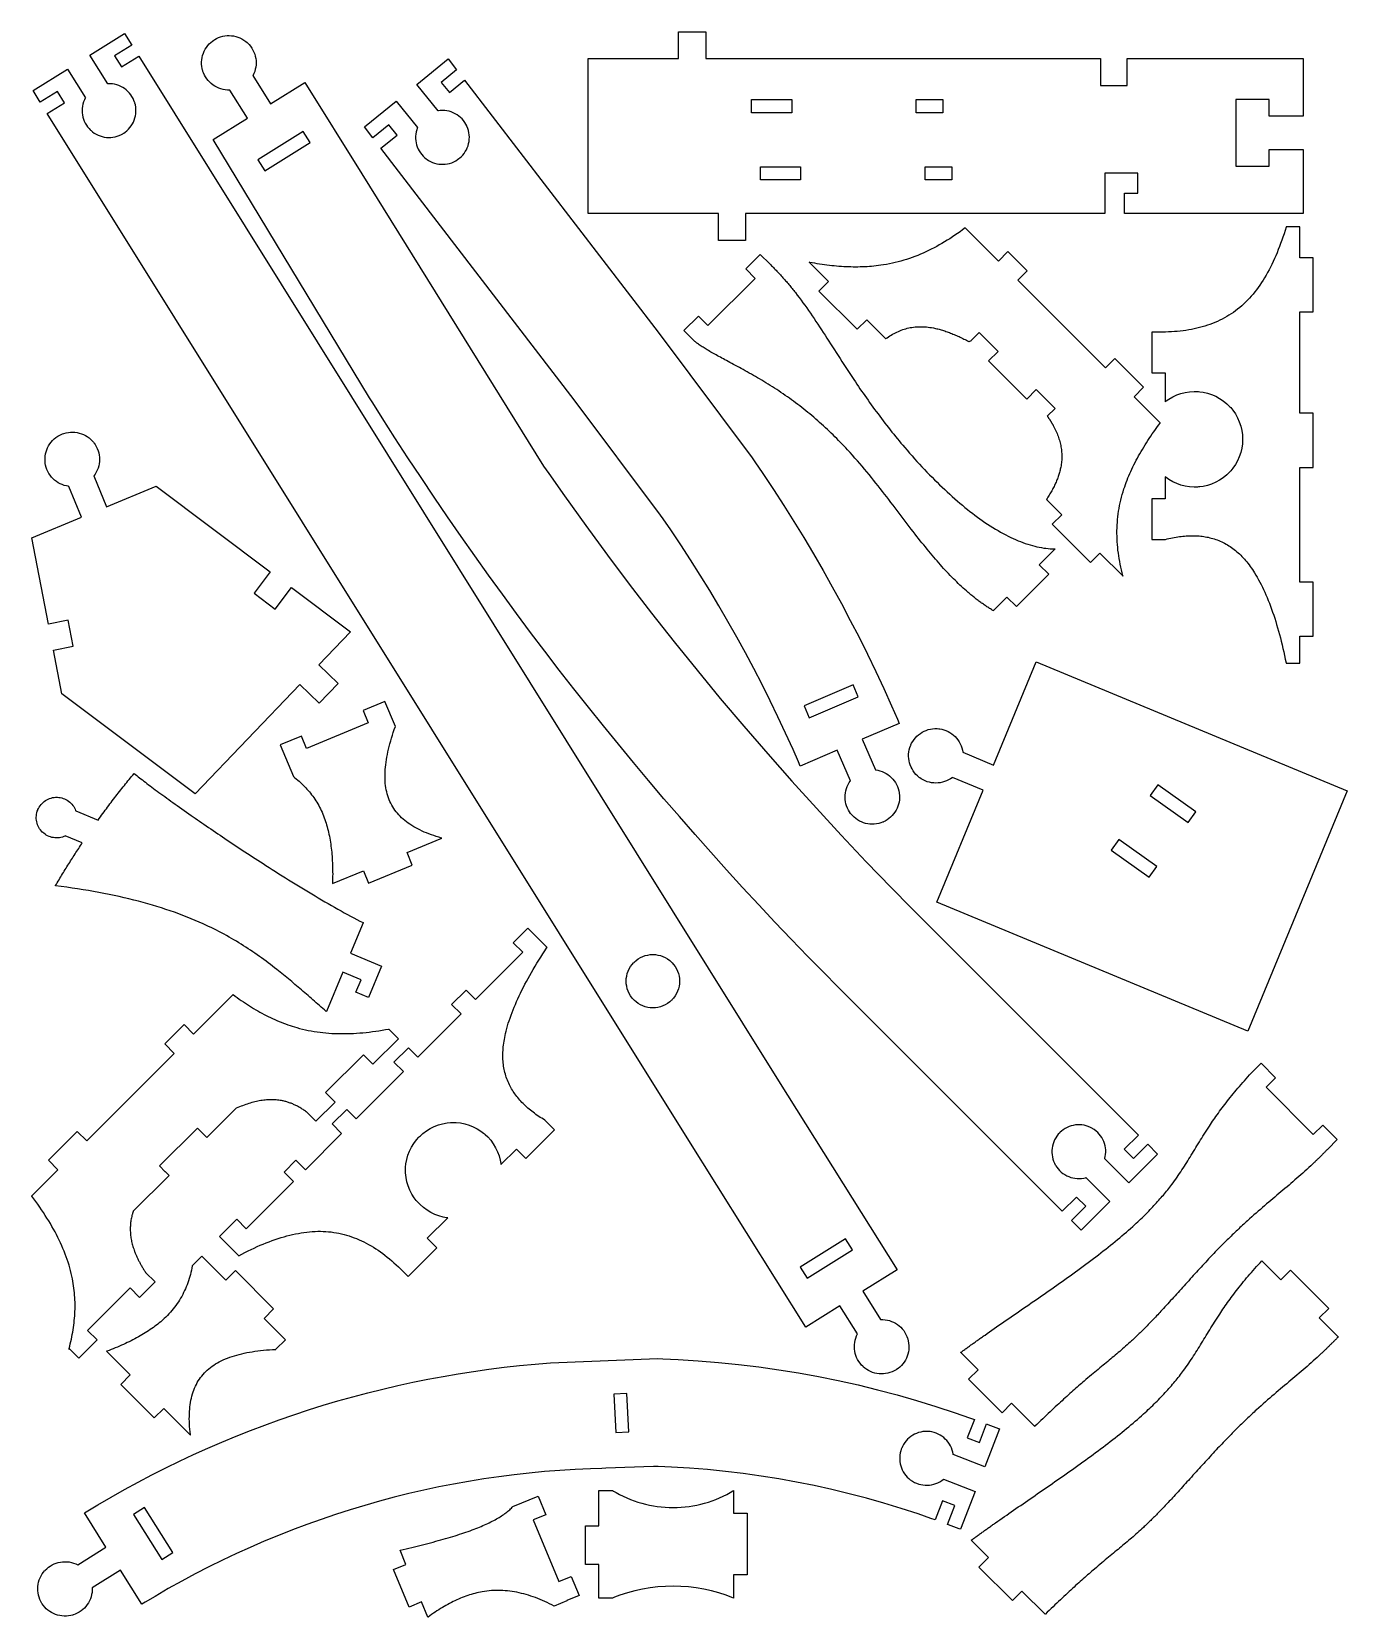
# Model space of a CAD drawing. Extents: x 0 to 196, y 0 to 236.
import ezdxf

# ---------------------------------------------------------------- set-up
doc = ezdxf.new("R2010")
doc.units = 0
doc.layers.get('0').update_dxf_attribs({"linetype": 'CONTINUOUS'})

msp = doc.modelspace()

# ---------------------------------------------------------------- linework, layer by layer
at = {"color": 0}
for points in [[(164.708, 212.05), (164.708, 215), (159.758, 215), (159.758, 209), (106.288, 209), (106.288, 205), (102.238, 205), (102.238, 209), (82.8344, 209), (82.8344, 232.069), (96.3081, 232.069), (96.3081, 236.069), (100.358, 236.069), (100.358, 232.069), (159.151, 232.069), (159.151, 228.069), (163.101, 228.069), (163.101, 232.069), (189.299, 232.069), (189.299, 223.497), (184.249, 223.497), (184.249, 225.997), (179.299, 225.997), (179.299, 216.047), (184.249, 216.047), (184.249, 218.547), (189.299, 218.547), (189.299, 209), (162.708, 209), (162.708, 212.05), (164.708, 212.05)], [(14.8925, 234.063), (12.3481, 232.474), (13.3813, 230.819), (15.9257, 232.41), (111.212, 79.8811), (128.852, 51.7351), (123.768, 48.5489), (126.402, 44.3456), (126.487, 44.3488), (126.743, 44.344), (127.08, 44.3142), (127.409, 44.2572), (127.729, 44.1742), (128.04, 44.0658), (128.34, 43.9332), (128.627, 43.7772), (128.901, 43.599), (129.159, 43.3994), (129.401, 43.1793), (129.625, 42.94), (129.83, 42.6819), (130.014, 42.4065), (130.176, 42.1146), (130.315, 41.8071), (130.404, 41.5665), (130.429, 41.4849), (130.454, 41.4033), (130.516, 41.1544), (130.574, 40.8221), (130.604, 40.4894), (130.607, 40.1582), (130.582, 39.8299), (130.532, 39.5058), (130.455, 39.1879), (130.354, 38.8775), (130.228, 38.5764), (130.078, 38.2858), (129.904, 38.0076), (129.708, 37.7432), (129.489, 37.4943), (129.249, 37.2622), (128.988, 37.0488), (128.778, 36.9006), (128.706, 36.8553), (128.634, 36.81), (128.409, 36.6861), (128.103, 36.544), (127.79, 36.429), (127.47, 36.341), (127.147, 36.2796), (126.821, 36.2449), (126.494, 36.2365), (126.168, 36.2543), (125.844, 36.2983), (125.525, 36.3682), (125.211, 36.4639), (124.905, 36.5851), (124.608, 36.7319), (124.322, 36.904), (124.048, 37.1011), (123.851, 37.2651), (123.789, 37.3233), (123.726, 37.3814), (123.548, 37.5664), (123.332, 37.8254), (123.14, 38.0985), (122.972, 38.3843), (122.83, 38.681), (122.712, 38.9869), (122.619, 39.3006), (122.552, 39.62), (122.511, 39.944), (122.496, 40.2706), (122.508, 40.5983), (122.545, 40.9254), (122.611, 41.2503), (122.703, 41.5712), (122.822, 41.8867), (122.93, 42.1194), (122.97, 42.1949), (120.336, 46.3981), (115.252, 43.2118), (97.6001, 71.3774), (2.31347, 223.906), (4.85786, 225.494), (3.82471, 227.149), (1.28033, 225.56), (0.19417, 227.297), (5.32525, 230.503), (7.99533, 226.229), (7.95503, 226.156), (7.84657, 225.925), (7.72537, 225.614), (7.63146, 225.297), (7.56456, 224.975), (7.52442, 224.651), (7.51074, 224.328), (7.52333, 224.004), (7.56185, 223.683), (7.62603, 223.365), (7.71565, 223.054), (7.83046, 222.751), (7.97017, 222.457), (8.1345, 222.172), (8.32324, 221.901), (8.53603, 221.643), (8.7111, 221.46), (8.77274, 221.401), (8.83431, 221.343), (9.02881, 221.179), (9.29904, 220.983), (9.58176, 220.811), (9.87532, 220.665), (10.178, 220.543), (10.4882, 220.447), (10.8043, 220.378), (11.1246, 220.333), (11.4474, 220.314), (11.7711, 220.321), (12.0941, 220.356), (12.4146, 220.415), (12.7311, 220.501), (13.0418, 220.615), (13.3452, 220.756), (13.5679, 220.878), (13.6396, 220.922), (13.7113, 220.967), (13.9189, 221.114), (14.1778, 221.325), (14.416, 221.554), (14.6325, 221.8), (14.8269, 222.063), (14.9988, 222.337), (15.1474, 222.625), (15.2721, 222.924), (15.3725, 223.231), (15.4479, 223.546), (15.4978, 223.867), (15.5215, 224.192), (15.5185, 224.521), (15.4882, 224.85), (15.43, 225.179), (15.3686, 225.425), (15.3435, 225.506), (15.3185, 225.586), (15.2299, 225.825), (15.0915, 226.129), (14.9303, 226.418), (14.7471, 226.69), (14.5436, 226.944), (14.321, 227.181), (14.0806, 227.399), (13.824, 227.594), (13.5524, 227.771), (13.2671, 227.924), (12.9695, 228.054), (12.6611, 228.16), (12.3431, 228.24), (12.0169, 228.294), (11.6839, 228.322), (11.4298, 228.326), (11.3454, 228.322), (8.67529, 232.596), (13.8064, 235.801), (14.8925, 234.063)], [(162.663, 69.681), (164.042, 68.3021), (166.163, 70.4235), (167.612, 68.9739), (163.335, 64.6958), (159.771, 68.2594), (159.793, 68.3408), (159.847, 68.5892), (159.896, 68.9199), (159.915, 69.25), (159.908, 69.5781), (159.875, 69.9024), (159.815, 70.2215), (159.731, 70.534), (159.619, 70.8381), (159.486, 71.1325), (159.329, 71.4154), (159.149, 71.6856), (158.946, 71.9413), (158.722, 72.1808), (158.478, 72.4031), (158.212, 72.6062), (158, 72.7463), (157.926, 72.7888), (157.854, 72.8314), (157.628, 72.9468), (157.319, 73.0775), (157.006, 73.1811), (156.686, 73.2579), (156.364, 73.3079), (156.04, 73.3317), (155.717, 73.329), (155.394, 73.3004), (155.076, 73.246), (154.763, 73.166), (154.456, 73.0606), (154.157, 72.9299), (153.868, 72.7744), (153.59, 72.5942), (153.326, 72.3893), (153.136, 72.22), (153.076, 72.1603), (153.017, 72.1004), (152.847, 71.911), (152.643, 71.6469), (152.462, 71.3697), (152.307, 71.0808), (152.176, 70.7819), (152.071, 70.4749), (151.992, 70.1611), (151.936, 69.8424), (151.908, 69.5203), (151.906, 69.1964), (151.929, 68.8726), (151.979, 68.5504), (152.056, 68.2314), (152.16, 67.9174), (152.29, 67.6097), (152.406, 67.3835), (152.449, 67.3104), (152.49, 67.2374), (152.631, 67.0253), (152.835, 66.76), (153.057, 66.515), (153.296, 66.291), (153.551, 66.0885), (153.822, 65.9083), (154.104, 65.751), (154.399, 65.6171), (154.703, 65.5072), (155.015, 65.4222), (155.335, 65.3625), (155.66, 65.3289), (155.987, 65.3217), (156.317, 65.3418), (156.649, 65.3899), (156.896, 65.4438), (156.978, 65.4662), (160.542, 61.9028), (156.264, 57.6247), (154.814, 59.0744), (156.935, 61.1957), (155.556, 62.5746), (153.435, 60.4532), (120.509, 93.3788), (119.885, 94.0033), (118.02, 95.886), (115.548, 98.4103), (113.096, 100.951), (110.661, 103.509), (108.245, 106.084), (105.847, 108.676), (103.468, 111.284), (101.108, 113.908), (98.7668, 116.549), (96.4444, 119.206), (94.141, 121.879), (91.8565, 124.568), (89.5912, 127.273), (87.3453, 129.994), (85.1186, 132.731), (82.9112, 135.483), (80.7233, 138.25), (78.555, 141.033), (76.4064, 143.832), (74.2775, 146.646), (72.1683, 149.474), (70.079, 152.318), (68.0097, 155.176), (65.9606, 158.05), (63.9314, 160.938), (61.9225, 163.84), (59.9339, 166.757), (57.9657, 169.689), (56.0179, 172.635), (54.0906, 175.594), (52.184, 178.568), (50.7669, 180.807), (50.2981, 181.556), (27.0406, 219.999), (32.129, 223.178), (29.5007, 227.385), (29.4154, 227.382), (29.159, 227.386), (28.8229, 227.417), (28.494, 227.475), (28.1733, 227.558), (27.8626, 227.667), (27.5629, 227.8), (27.2758, 227.956), (27.0025, 228.135), (26.7443, 228.335), (26.5028, 228.556), (26.2792, 228.794), (26.0749, 229.053), (25.8911, 229.329), (25.7294, 229.621), (25.5911, 229.929), (25.5025, 230.169), (25.4776, 230.251), (25.4526, 230.333), (25.3913, 230.582), (25.3336, 230.914), (25.304, 231.247), (25.3021, 231.578), (25.3268, 231.907), (25.3779, 232.231), (25.4547, 232.549), (25.5567, 232.858), (25.6832, 233.16), (25.8336, 233.45), (26.0075, 233.728), (26.2042, 233.992), (26.4231, 234.24), (26.6635, 234.472), (26.9251, 234.685), (27.1347, 234.833), (27.2071, 234.878), (27.2794, 234.924), (27.5042, 235.047), (27.8104, 235.189), (28.1242, 235.303), (28.4436, 235.39), (28.7672, 235.451), (29.0933, 235.486), (29.4201, 235.494), (29.7462, 235.475), (30.0697, 235.431), (30.389, 235.361), (30.7024, 235.265), (31.0085, 235.143), (31.3051, 234.996), (31.5913, 234.824), (31.8646, 234.626), (32.0617, 234.461), (32.124, 234.403), (32.1864, 234.344), (32.3639, 234.16), (32.5797, 233.9), (32.7714, 233.626), (32.9386, 233.342), (33.0811, 233.044), (33.1985, 232.737), (33.2906, 232.425), (33.3571, 232.104), (33.3978, 231.781), (33.4124, 231.454), (33.4006, 231.126), (33.3619, 230.8), (33.2964, 230.475), (33.2037, 230.154), (33.0836, 229.839), (32.9757, 229.606), (32.9356, 229.531), (35.5638, 225.324), (40.6525, 228.503), (49.1478, 214.904), (76.2033, 171.403), (76.9774, 170.286), (79.3247, 166.95), (82.4953, 162.533), (85.7147, 158.153), (88.9826, 153.808), (92.2986, 149.503), (95.6625, 145.235), (99.0738, 141.006), (102.532, 136.815), (106.038, 132.663), (109.589, 128.551), (113.187, 124.478), (116.831, 120.446), (120.521, 116.454), (124.255, 112.504), (128.035, 108.595), (130.897, 105.689), (131.858, 104.728), (164.783, 71.8024), (162.663, 69.681)], [(80.7633, 181.251), (51.9929, 218.717), (54.4078, 220.676), (53.1786, 222.19), (50.8047, 220.264), (49.5557, 221.89), (54.2543, 225.704), (57.4308, 221.792), (57.4, 221.714), (57.3207, 221.472), (57.2387, 221.149), (57.1847, 220.822), (57.1579, 220.494), (57.1579, 220.168), (57.1843, 219.844), (57.2367, 219.525), (57.3144, 219.211), (57.4172, 218.906), (57.5446, 218.607), (57.696, 218.321), (57.8708, 218.044), (58.0689, 217.783), (58.2897, 217.538), (58.5326, 217.308), (58.729, 217.147), (58.7974, 217.097), (58.8656, 217.047), (59.0787, 216.908), (59.3713, 216.747), (59.6729, 216.611), (59.9822, 216.501), (60.2976, 216.419), (60.6174, 216.362), (60.9396, 216.331), (61.2629, 216.326), (61.5856, 216.347), (61.906, 216.394), (62.2224, 216.468), (62.5331, 216.567), (62.8364, 216.692), (63.1308, 216.843), (63.4147, 217.019), (63.6206, 217.168), (63.6863, 217.221), (63.7518, 217.275), (63.9397, 217.446), (64.1707, 217.686), (64.3788, 217.944), (64.5632, 218.215), (64.724, 218.499), (64.8606, 218.793), (64.9725, 219.097), (65.0596, 219.408), (65.1213, 219.726), (65.1572, 220.049), (65.1672, 220.372), (65.1507, 220.699), (65.1072, 221.024), (65.0367, 221.347), (64.9383, 221.665), (64.8469, 221.903), (64.8121, 221.981), (64.7772, 222.057), (64.66, 222.282), (64.4853, 222.567), (64.2896, 222.833), (64.0743, 223.082), (63.841, 223.31), (63.5908, 223.517), (63.3257, 223.703), (63.0467, 223.865), (62.7556, 224.007), (62.4536, 224.124), (62.1422, 224.215), (61.8231, 224.282), (61.4975, 224.324), (61.1671, 224.337), (60.8332, 224.324), (60.5807, 224.296), (60.4974, 224.282), (57.3208, 228.194), (62.0206, 232.01), (63.2696, 230.383), (60.9808, 228.525), (62.21, 227.011), (64.4576, 228.836), (93.2703, 191.317), (107.276, 172.619), (107.679, 172.038), (108.872, 170.282), (110.439, 167.925), (111.976, 165.549), (113.483, 163.156), (114.96, 160.743), (116.407, 158.314), (117.823, 155.865), (119.208, 153.401), (120.563, 150.919), (121.888, 148.421), (123.181, 145.906), (124.443, 143.375), (125.673, 140.828), (126.872, 138.265), (128.04, 135.687), (128.895, 133.744), (129.175, 133.094), (123.665, 130.72), (125.627, 126.165), (125.712, 126.155), (125.964, 126.111), (126.292, 126.03), (126.609, 125.924), (126.913, 125.793), (127.204, 125.638), (127.48, 125.461), (127.74, 125.263), (127.983, 125.046), (128.208, 124.809), (128.414, 124.554), (128.598, 124.284), (128.761, 123.998), (128.901, 123.697), (129.017, 123.384), (129.107, 123.059), (129.158, 122.807), (129.171, 122.723), (129.183, 122.639), (129.206, 122.383), (129.213, 122.046), (129.192, 121.713), (129.144, 121.385), (129.07, 121.064), (128.97, 120.752), (128.846, 120.449), (128.699, 120.158), (128.528, 119.879), (128.335, 119.615), (128.122, 119.367), (127.887, 119.135), (127.633, 118.922), (127.361, 118.73), (127.07, 118.559), (126.84, 118.444), (126.762, 118.41), (126.683, 118.377), (126.443, 118.288), (126.118, 118.195), (125.791, 118.129), (125.462, 118.091), (125.133, 118.079), (124.805, 118.095), (124.481, 118.136), (124.162, 118.204), (123.849, 118.297), (123.544, 118.414), (123.248, 118.557), (122.964, 118.723), (122.693, 118.914), (122.436, 119.127), (122.196, 119.364), (122.026, 119.556), (121.973, 119.623), (121.92, 119.69), (121.773, 119.9), (121.599, 120.189), (121.451, 120.488), (121.328, 120.796), (121.233, 121.111), (121.163, 121.432), (121.119, 121.756), (121.102, 122.082), (121.11, 122.408), (121.145, 122.733), (121.207, 123.055), (121.294, 123.373), (121.408, 123.684), (121.548, 123.987), (121.714, 124.28), (121.856, 124.494), (121.907, 124.563), (119.945, 129.118), (114.434, 126.745), (114.17, 127.36), (113.359, 129.199), (112.254, 131.638), (111.118, 134.062), (109.951, 136.472), (108.755, 138.866), (107.528, 141.244), (106.272, 143.607), (104.986, 145.953), (103.67, 148.283), (102.325, 150.597), (100.95, 152.893), (99.5468, 155.172), (98.1143, 157.433), (96.6532, 159.676), (95.1633, 161.903), (94.0282, 163.56), (93.6451, 164.11), (80.7633, 181.251)], [(107.186, 225.965), (113.156, 225.965), (113.156, 224.015), (107.186, 224.015), (107.186, 225.965)], [(131.696, 225.965), (135.667, 225.965), (135.667, 224.015), (131.696, 224.015), (131.696, 225.965)], [(41.4563, 219.572), (40.4231, 221.225), (33.6806, 217.014), (34.7137, 215.36), (41.4563, 219.572)], [(108.533, 215.965), (114.483, 215.965), (114.483, 214.015), (108.533, 214.015), (108.533, 215.965)], [(133.045, 215.965), (136.995, 215.965), (136.995, 214.015), (133.045, 214.015), (133.045, 215.965)], [(115.767, 201.743), (118.635, 198.875), (117.221, 197.461), (122.913, 191.769), (124.328, 193.183), (127.153, 190.357), (127.154, 190.358), (127.155, 190.358), (127.155, 190.358), (127.156, 190.36), (127.157, 190.36), (127.157, 190.36), (127.158, 190.361), (127.159, 190.361), (127.16, 190.362), (127.161, 190.362), (127.162, 190.364), (127.163, 190.364), (127.163, 190.364), (127.164, 190.365), (127.164, 190.365), (127.166, 190.367), (127.166, 190.367), (127.167, 190.368), (127.168, 190.368), (127.168, 190.368), (127.169, 190.369), (127.17, 190.369), (127.17, 190.369), (127.171, 190.369), (127.171, 190.371), (127.372, 190.514), (127.573, 190.653), (127.777, 190.785), (127.982, 190.911), (128.189, 191.032), (128.398, 191.147), (128.609, 191.256), (128.822, 191.358), (129.036, 191.456), (129.252, 191.547), (129.471, 191.632), (129.691, 191.711), (129.913, 191.783), (130.137, 191.849), (130.363, 191.91), (130.591, 191.962), (130.82, 192.01), (131.052, 192.05), (131.286, 192.085), (131.522, 192.111), (131.76, 192.132), (132.001, 192.147), (132.243, 192.154), (132.487, 192.154), (132.733, 192.149), (132.982, 192.135), (133.233, 192.115), (133.486, 192.087), (133.741, 192.054), (133.998, 192.013), (134.258, 191.964), (134.424, 191.931), (134.59, 191.894), (134.757, 191.856), (134.925, 191.814), (135.093, 191.771), (135.263, 191.725), (135.433, 191.676), (135.604, 191.625), (135.776, 191.571), (135.948, 191.515), (136.121, 191.457), (136.295, 191.397), (136.47, 191.335), (136.645, 191.269), (136.821, 191.203), (136.998, 191.133), (137.175, 191.061), (137.353, 190.987), (137.532, 190.911), (137.711, 190.833), (137.891, 190.753), (138.072, 190.669), (138.253, 190.586), (138.435, 190.499), (138.618, 190.41), (138.801, 190.319), (138.985, 190.226), (139.169, 190.132), (139.356, 190.036), (139.54, 189.938), (139.553, 189.931), (139.585, 189.949), (139.915, 190.119), (139.949, 190.136), (141.086, 191.274), (143.879, 188.481), (142.465, 187.067), (148.157, 181.375), (149.571, 182.789), (152.364, 179.996), (151.214, 178.846), (151.215, 178.846), (151.215, 178.844), (151.215, 178.844), (151.217, 178.843), (151.217, 178.843), (151.217, 178.843), (151.218, 178.842), (151.218, 178.842), (151.218, 178.84), (151.218, 178.84), (151.219, 178.839), (151.219, 178.839), (151.219, 178.839), (151.221, 178.837), (151.221, 178.837), (151.221, 178.836), (151.221, 178.836), (151.222, 178.836), (151.222, 178.835), (151.222, 178.835), (151.224, 178.833), (151.224, 178.833), (151.224, 178.833), (151.224, 178.832), (151.225, 178.832), (151.225, 178.831), (151.225, 178.831), (151.226, 178.831), (151.226, 178.829), (151.226, 178.829), (151.26, 178.782), (151.292, 178.736), (151.324, 178.689), (151.356, 178.643), (151.388, 178.596), (151.418, 178.55), (151.45, 178.504), (151.481, 178.457), (151.511, 178.411), (151.542, 178.364), (151.572, 178.317), (151.603, 178.271), (151.632, 178.224), (151.661, 178.178), (151.69, 178.131), (151.719, 178.085), (151.749, 178.038), (151.778, 177.992), (151.806, 177.944), (151.835, 177.897), (151.862, 177.851), (151.89, 177.804), (151.917, 177.757), (151.944, 177.711), (151.971, 177.664), (151.999, 177.617), (152.025, 177.571), (152.051, 177.524), (152.078, 177.476), (152.103, 177.431), (152.208, 177.235), (152.308, 177.04), (152.404, 176.844), (152.497, 176.649), (152.585, 176.453), (152.668, 176.257), (152.747, 176.061), (152.821, 175.864), (152.892, 175.667), (152.957, 175.469), (153.017, 175.272), (153.074, 175.075), (153.125, 174.876), (153.172, 174.678), (153.214, 174.479), (153.253, 174.281), (153.285, 174.081), (153.313, 173.881), (153.336, 173.681), (153.354, 173.481), (153.368, 173.281), (153.376, 173.079), (153.379, 172.878), (153.378, 172.676), (153.371, 172.474), (153.36, 172.272), (153.342, 172.069), (153.321, 171.867), (153.293, 171.663), (153.26, 171.46), (153.222, 171.256), (153.19, 171.097), (153.156, 170.939), (153.117, 170.781), (153.076, 170.622), (153.033, 170.462), (152.986, 170.304), (152.938, 170.144), (152.886, 169.985), (152.831, 169.825), (152.774, 169.665), (152.714, 169.506), (152.651, 169.346), (152.587, 169.185), (152.519, 169.025), (152.45, 168.864), (152.376, 168.703), (152.301, 168.542), (152.224, 168.381), (152.144, 168.219), (152.061, 168.057), (151.976, 167.896), (151.889, 167.733), (151.799, 167.572), (151.707, 167.41), (151.612, 167.247), (151.515, 167.085), (151.417, 166.922), (151.315, 166.76), (151.212, 166.596), (151.106, 166.433), (151.094, 166.415), (153.362, 164.147), (151.949, 162.733), (157.642, 157.04), (159.056, 158.456), (162.489, 155.022), (162.487, 155.025), (162.487, 155.028), (162.486, 155.031), (162.486, 155.033), (162.485, 155.038), (162.483, 155.043), (162.482, 155.046), (162.481, 155.051), (162.481, 155.056), (162.479, 155.058), (162.478, 155.061), (162.478, 155.064), (162.476, 155.069), (162.475, 155.074), (162.475, 155.076), (162.474, 155.079), (162.472, 155.082), (162.471, 155.087), (162.471, 155.09), (162.469, 155.094), (162.469, 155.097), (162.468, 155.1), (162.467, 155.106), (162.465, 155.108), (162.465, 155.112), (162.357, 155.529), (162.254, 155.947), (162.16, 156.365), (162.072, 156.782), (161.992, 157.2), (161.918, 157.617), (161.851, 158.033), (161.793, 158.45), (161.74, 158.867), (161.697, 159.283), (161.66, 159.7), (161.631, 160.117), (161.61, 160.532), (161.596, 160.949), (161.59, 161.364), (161.592, 161.779), (161.601, 162.194), (161.621, 162.61), (161.646, 163.025), (161.681, 163.439), (161.724, 163.854), (161.775, 164.268), (161.835, 164.683), (161.903, 165.097), (161.979, 165.511), (162.065, 165.925), (162.16, 166.337), (162.263, 166.751), (162.375, 167.164), (162.496, 167.578), (162.626, 167.99), (162.736, 168.319), (162.85, 168.647), (162.971, 168.976), (163.096, 169.304), (163.226, 169.633), (163.362, 169.961), (163.503, 170.289), (163.649, 170.617), (163.799, 170.944), (163.954, 171.272), (164.115, 171.6), (164.281, 171.928), (164.45, 172.256), (164.625, 172.583), (164.804, 172.911), (164.989, 173.237), (165.178, 173.565), (165.371, 173.892), (165.568, 174.219), (165.771, 174.546), (165.976, 174.872), (166.188, 175.2), (166.403, 175.526), (166.622, 175.853), (166.846, 176.179), (167.074, 176.506), (167.306, 176.832), (167.542, 177.158), (167.781, 177.485), (168.025, 177.81), (168.026, 177.811), (168.026, 177.813), (168.028, 177.814), (168.028, 177.814), (168.028, 177.815), (168.029, 177.815), (168.029, 177.817), (168.031, 177.817), (168.031, 177.818), (168.032, 177.819), (168.032, 177.821), (168.033, 177.821), (168.033, 177.822), (168.035, 177.822), (168.035, 177.824), (168.035, 177.824), (168.036, 177.825), (168.036, 177.826), (168.038, 177.828), (168.038, 177.828), (164.139, 181.728), (165.553, 183.142), (161.275, 187.419), (159.86, 186.006), (146.806, 199.06), (148.221, 200.474), (145.357, 203.337), (143.942, 201.924), (138.994, 206.871), (138.994, 206.871), (138.993, 206.869), (138.993, 206.869), (138.993, 206.869), (138.992, 206.869), (138.99, 206.868), (138.99, 206.867), (138.989, 206.867), (138.987, 206.865), (138.986, 206.865), (138.986, 206.864), (138.985, 206.864), (138.985, 206.862), (138.983, 206.862), (138.983, 206.862), (138.983, 206.861), (138.982, 206.861), (138.981, 206.86), (138.979, 206.86), (138.979, 206.86), (138.979, 206.858), (138.978, 206.858), (138.978, 206.858), (138.976, 206.857), (138.601, 206.575), (138.224, 206.299), (137.845, 206.029), (137.464, 205.765), (137.081, 205.508), (136.696, 205.257), (136.309, 205.013), (135.921, 204.775), (135.531, 204.543), (135.138, 204.319), (134.744, 204.101), (134.347, 203.89), (133.949, 203.686), (133.549, 203.489), (133.146, 203.3), (132.742, 203.117), (132.335, 202.942), (131.926, 202.774), (131.515, 202.612), (131.102, 202.46), (130.687, 202.314), (130.269, 202.176), (129.849, 202.046), (129.427, 201.924), (129.002, 201.808), (128.576, 201.701), (128.147, 201.603), (127.715, 201.513), (127.281, 201.431), (126.845, 201.357), (126.407, 201.29), (126.072, 201.246), (125.736, 201.206), (125.399, 201.169), (125.061, 201.138), (124.721, 201.111), (124.38, 201.087), (124.038, 201.069), (123.694, 201.054), (123.349, 201.044), (123.003, 201.039), (122.656, 201.036), (122.308, 201.039), (121.959, 201.044), (121.608, 201.054), (121.256, 201.068), (120.903, 201.086), (120.549, 201.108), (120.194, 201.135), (119.837, 201.164), (119.48, 201.197), (119.121, 201.233), (118.762, 201.275), (118.401, 201.319), (118.039, 201.367), (117.676, 201.418), (117.313, 201.474), (116.948, 201.532), (116.582, 201.594), (116.215, 201.66), (115.847, 201.728), (115.767, 201.743)], [(168.796, 191.351), (166.771, 191.351), (166.771, 185.301), (168.771, 185.301), (168.771, 180.987), (168.903, 181.092), (169.315, 181.376), (169.89, 181.71), (170.49, 181.987), (171.112, 182.207), (171.753, 182.368), (172.407, 182.469), (173.069, 182.511), (173.572, 182.503), (173.739, 182.489), (173.906, 182.476), (174.401, 182.404), (175.05, 182.26), (175.679, 182.056), (176.286, 181.796), (176.865, 181.479), (177.415, 181.111), (177.929, 180.69), (178.293, 180.344), (178.406, 180.221), (178.519, 180.099), (178.836, 179.71), (179.214, 179.163), (179.539, 178.586), (179.807, 177.983), (180.019, 177.358), (180.172, 176.714), (180.265, 176.057), (180.296, 175.556), (180.296, 175.389), (180.296, 175.221), (180.265, 174.721), (180.172, 174.063), (180.019, 173.419), (179.807, 172.794), (179.539, 172.19), (179.214, 171.614), (178.836, 171.068), (178.519, 170.678), (178.406, 170.556), (178.293, 170.433), (177.929, 170.086), (177.415, 169.667), (176.865, 169.297), (176.286, 168.982), (175.679, 168.721), (175.05, 168.517), (174.401, 168.372), (173.906, 168.301), (173.739, 168.288), (173.572, 168.275), (173.069, 168.267), (172.407, 168.307), (171.753, 168.408), (171.112, 168.569), (170.49, 168.79), (169.89, 169.068), (169.315, 169.401), (168.903, 169.686), (168.771, 169.789), (168.771, 166.528), (166.771, 166.528), (166.771, 160.478), (168.799, 160.478), (168.803, 160.478), (169.069, 160.546), (169.336, 160.608), (169.6, 160.667), (169.862, 160.721), (170.124, 160.771), (170.383, 160.817), (170.64, 160.858), (170.896, 160.894), (171.15, 160.928), (171.401, 160.956), (171.651, 160.979), (171.9, 160.999), (172.147, 161.014), (172.392, 161.024), (172.635, 161.031), (172.876, 161.032), (173.115, 161.028), (173.353, 161.021), (173.589, 161.008), (173.822, 160.992), (174.054, 160.969), (174.285, 160.943), (174.513, 160.913), (174.739, 160.876), (174.964, 160.836), (175.186, 160.792), (175.407, 160.742), (175.625, 160.688), (175.842, 160.628), (176.057, 160.563), (176.286, 160.489), (176.514, 160.408), (176.737, 160.321), (176.961, 160.229), (177.181, 160.131), (177.399, 160.025), (177.612, 159.915), (177.826, 159.799), (178.036, 159.676), (178.244, 159.549), (178.45, 159.414), (178.654, 159.274), (178.854, 159.128), (179.053, 158.976), (179.25, 158.819), (179.443, 158.656), (179.635, 158.486), (179.825, 158.311), (180.011, 158.131), (180.196, 157.943), (180.379, 157.75), (180.558, 157.553), (180.736, 157.349), (180.913, 157.138), (181.085, 156.922), (181.256, 156.701), (181.425, 156.474), (181.59, 156.24), (181.756, 156.003), (181.917, 155.758), (182.076, 155.508), (182.279, 155.176), (182.478, 154.837), (182.675, 154.489), (182.867, 154.132), (183.056, 153.767), (183.242, 153.392), (183.424, 153.01), (183.603, 152.619), (183.779, 152.221), (183.951, 151.814), (184.121, 151.399), (184.288, 150.976), (184.45, 150.546), (184.61, 150.107), (184.767, 149.66), (184.921, 149.207), (185.072, 148.744), (185.219, 148.276), (185.364, 147.8), (185.506, 147.317), (185.646, 146.825), (185.782, 146.328), (185.915, 145.822), (186.046, 145.31), (186.174, 144.792), (186.299, 144.265), (186.421, 143.732), (186.54, 143.193), (186.657, 142.647), (186.771, 142.094), (186.771, 142.094), (186.772, 142.093), (186.772, 142.093), (186.772, 142.092), (186.772, 142.092), (186.772, 142.09), (186.772, 142.09), (186.772, 142.089), (186.772, 142.089), (186.772, 142.087), (186.772, 142.087), (186.774, 142.087), (186.774, 142.086), (186.774, 142.086), (186.774, 142.085), (186.774, 142.085), (186.774, 142.083), (186.774, 142.083), (186.774, 142.082), (186.774, 142.082), (186.774, 142.081), (186.775, 142.081), (186.775, 142.079), (186.775, 142.079), (186.775, 142.078), (186.775, 142.078), (186.775, 142.076), (186.775, 142.076), (186.775, 142.075), (186.775, 142.075), (186.775, 142.074), (188.821, 142.074), (188.821, 146.074), (190.821, 146.074), (190.821, 154.124), (188.821, 154.124), (188.821, 171.207), (190.821, 171.207), (190.821, 179.257), (188.821, 179.257), (188.821, 194.347), (190.821, 194.347), (190.821, 202.397), (188.821, 202.397), (188.821, 207), (186.778, 207), (186.776, 206.999), (186.776, 206.999), (186.776, 206.999), (186.776, 206.997), (186.776, 206.996), (186.775, 206.994), (186.775, 206.994), (186.775, 206.993), (186.775, 206.992), (186.775, 206.99), (186.774, 206.99), (186.774, 206.989), (186.774, 206.989), (186.774, 206.987), (186.774, 206.986), (186.772, 206.986), (186.772, 206.985), (186.772, 206.983), (186.772, 206.982), (186.618, 206.481), (186.461, 205.987), (186.299, 205.5), (186.133, 205.019), (185.962, 204.546), (185.789, 204.081), (185.61, 203.621), (185.426, 203.169), (185.239, 202.725), (185.047, 202.288), (184.85, 201.858), (184.649, 201.436), (184.442, 201.022), (184.231, 200.617), (184.015, 200.218), (183.794, 199.828), (183.569, 199.446), (183.339, 199.072), (183.103, 198.707), (182.862, 198.35), (182.617, 198.001), (182.365, 197.661), (182.108, 197.329), (181.847, 197.007), (181.581, 196.694), (181.307, 196.389), (181.029, 196.094), (180.746, 195.807), (180.456, 195.531), (180.161, 195.263), (179.86, 195.004), (179.553, 194.756), (179.24, 194.517), (178.922, 194.288), (178.599, 194.067), (178.269, 193.857), (177.933, 193.654), (177.593, 193.461), (177.247, 193.278), (176.896, 193.103), (176.539, 192.938), (176.176, 192.779), (175.808, 192.631), (175.435, 192.492), (175.057, 192.36), (174.674, 192.236), (174.286, 192.122), (173.892, 192.015), (173.493, 191.917), (173.09, 191.826), (172.682, 191.744), (172.269, 191.671), (171.851, 191.604), (171.428, 191.546), (171.001, 191.494), (170.569, 191.451), (170.132, 191.415), (169.692, 191.386), (169.246, 191.365)], [(110.035, 201.358), (110.169, 201.225), (110.302, 201.092), (110.435, 200.958), (110.568, 200.824), (110.7, 200.688), (110.831, 200.551), (110.961, 200.414), (111.091, 200.276), (111.221, 200.138), (111.35, 199.999), (111.478, 199.858), (111.606, 199.718), (111.733, 199.576), (111.86, 199.435), (111.986, 199.292), (112.112, 199.149), (112.237, 199.004), (112.362, 198.86), (112.486, 198.714), (112.61, 198.568), (112.733, 198.421), (112.856, 198.274), (112.978, 198.125), (113.1, 197.976), (113.222, 197.826), (113.343, 197.676), (113.463, 197.525), (113.583, 197.374), (113.703, 197.221), (113.989, 196.851), (114.273, 196.478), (114.555, 196.1), (114.836, 195.718), (115.115, 195.333), (115.392, 194.944), (115.668, 194.551), (115.943, 194.156), (116.218, 193.756), (116.492, 193.353), (116.765, 192.946), (117.038, 192.536), (117.31, 192.124), (117.583, 191.708), (117.856, 191.289), (118.13, 190.868), (118.404, 190.443), (118.679, 190.017), (118.954, 189.587), (119.232, 189.156), (119.51, 188.721), (119.79, 188.285), (120.071, 187.846), (120.355, 187.406), (120.641, 186.962), (120.928, 186.518), (121.219, 186.071), (121.512, 185.622), (121.807, 185.172), (122.106, 184.721), (122.408, 184.268), (122.635, 183.931), (122.865, 183.592), (123.096, 183.251), (123.328, 182.911), (123.563, 182.571), (123.8, 182.231), (124.038, 181.89), (124.278, 181.549), (124.52, 181.208), (124.764, 180.867), (125.01, 180.526), (125.257, 180.185), (125.506, 179.844), (125.756, 179.504), (126.009, 179.165), (126.263, 178.826), (126.518, 178.487), (126.775, 178.15), (127.034, 177.813), (127.294, 177.475), (127.556, 177.14), (127.819, 176.806), (128.084, 176.472), (128.351, 176.139), (128.618, 175.808), (128.888, 175.478), (129.158, 175.15), (129.431, 174.822), (129.704, 174.497), (129.979, 174.172), (130.342, 173.75), (130.706, 173.331), (131.072, 172.915), (131.44, 172.503), (131.81, 172.094), (132.181, 171.69), (132.553, 171.29), (132.926, 170.894), (133.3, 170.503), (133.676, 170.115), (134.052, 169.733), (134.428, 169.356), (134.806, 168.983), (135.183, 168.615), (135.561, 168.253), (135.939, 167.896), (136.317, 167.544), (136.695, 167.199), (137.072, 166.86), (137.45, 166.525), (137.827, 166.197), (138.203, 165.876), (138.578, 165.561), (138.953, 165.253), (139.326, 164.951), (139.699, 164.656), (140.069, 164.368), (140.439, 164.087), (140.807, 163.814), (141.174, 163.549), (141.539, 163.29), (141.935, 163.017), (142.329, 162.753), (142.721, 162.497), (143.11, 162.251), (143.497, 162.014), (143.881, 161.786), (144.263, 161.568), (144.642, 161.358), (145.019, 161.157), (145.393, 160.967), (145.765, 160.785), (146.133, 160.611), (146.5, 160.449), (146.864, 160.293), (147.225, 160.149), (147.583, 160.013), (147.939, 159.885), (148.293, 159.767), (148.643, 159.658), (148.99, 159.56), (149.335, 159.469), (149.676, 159.388), (150.015, 159.317), (150.351, 159.254), (150.685, 159.2), (151.015, 159.156), (151.343, 159.121), (151.667, 159.094), (151.989, 159.079), (152.307, 159.071), (152.31, 159.071), (152.314, 159.071), (152.315, 159.071), (152.319, 159.071), (152.321, 159.071), (152.325, 159.071), (152.328, 159.071), (152.333, 159.071), (152.335, 159.071), (152.339, 159.071), (152.342, 159.071), (152.344, 159.071), (152.347, 159.071), (152.351, 159.071), (152.353, 159.071), (152.358, 159.071), (152.361, 159.071), (152.365, 159.071), (152.367, 159.071), (152.369, 159.071), (150.014, 156.715), (151.428, 155.301), (146.621, 150.494), (145.207, 151.908), (143.168, 149.869), (143.151, 149.879), (143.019, 149.96), (142.888, 150.04), (142.756, 150.122), (142.624, 150.206), (142.492, 150.29), (142.36, 150.376), (142.226, 150.464), (142.094, 150.551), (141.962, 150.642), (141.831, 150.732), (141.699, 150.824), (141.565, 150.918), (141.433, 151.013), (141.301, 151.108), (141.168, 151.206), (141.036, 151.303), (140.904, 151.403), (140.771, 151.504), (140.639, 151.606), (140.506, 151.708), (140.374, 151.814), (140.24, 151.919), (140.108, 152.026), (139.975, 152.135), (139.843, 152.243), (139.71, 152.354), (139.576, 152.467), (139.444, 152.579), (139.311, 152.694), (139.178, 152.81), (138.936, 153.024), (138.695, 153.24), (138.453, 153.462), (138.211, 153.689), (137.969, 153.919), (137.727, 154.154), (137.485, 154.392), (137.242, 154.635), (136.999, 154.882), (136.756, 155.133), (136.513, 155.388), (136.269, 155.646), (136.025, 155.908), (135.781, 156.175), (135.536, 156.446), (135.291, 156.721), (135.046, 156.999), (134.799, 157.281), (134.553, 157.565), (134.306, 157.854), (134.058, 158.147), (133.81, 158.443), (133.561, 158.743), (133.311, 159.047), (133.061, 159.353), (132.81, 159.664), (132.558, 159.978), (132.306, 160.294), (132.053, 160.614), (131.799, 160.938), (131.544, 161.265), (131.253, 161.64), (130.96, 162.021), (130.666, 162.404), (130.371, 162.792), (130.073, 163.182), (129.774, 163.575), (129.473, 163.972), (129.17, 164.371), (128.865, 164.772), (128.558, 165.176), (128.249, 165.583), (127.937, 165.99), (127.623, 166.4), (127.307, 166.811), (126.988, 167.224), (126.667, 167.636), (126.343, 168.05), (126.016, 168.465), (125.687, 168.879), (125.354, 169.294), (125.019, 169.71), (124.68, 170.124), (124.339, 170.538), (123.994, 170.951), (123.646, 171.364), (123.294, 171.775), (122.939, 172.185), (122.581, 172.593), (122.218, 173), (121.852, 173.404), (121.483, 173.807), (121.218, 174.092), (120.951, 174.374), (120.683, 174.656), (120.412, 174.935), (120.139, 175.212), (119.865, 175.49), (119.588, 175.764), (119.31, 176.038), (119.03, 176.308), (118.749, 176.578), (118.465, 176.846), (118.181, 177.111), (117.894, 177.374), (117.606, 177.635), (117.317, 177.894), (117.026, 178.151), (116.734, 178.406), (116.44, 178.658), (116.145, 178.908), (115.849, 179.157), (115.552, 179.401), (115.253, 179.644), (114.954, 179.885), (114.653, 180.122), (114.352, 180.357), (114.049, 180.59), (113.745, 180.819), (113.441, 181.046), (113.136, 181.271), (112.83, 181.492), (112.523, 181.71), (112.204, 181.932), (111.884, 182.153), (111.564, 182.369), (111.244, 182.583), (110.924, 182.793), (110.604, 183.001), (110.285, 183.206), (109.966, 183.407), (109.648, 183.604), (109.331, 183.8), (109.015, 183.992), (108.7, 184.182), (108.386, 184.368), (108.074, 184.551), (107.764, 184.732), (107.456, 184.91), (107.149, 185.085), (106.846, 185.257), (106.544, 185.426), (106.245, 185.593), (105.949, 185.757), (105.656, 185.918), (105.366, 186.076), (105.079, 186.233), (104.796, 186.386), (104.516, 186.536), (104.241, 186.685), (103.969, 186.831), (103.701, 186.974), (103.438, 187.114), (103.207, 187.237), (102.98, 187.36), (102.757, 187.479), (102.538, 187.597), (102.323, 187.714), (102.113, 187.829), (101.907, 187.942), (101.705, 188.053), (101.509, 188.163), (101.316, 188.271), (101.129, 188.378), (100.946, 188.483), (100.768, 188.586), (100.595, 188.688), (100.427, 188.789), (100.264, 188.888), (100.106, 188.985), (99.9536, 189.081), (99.8064, 189.176), (99.6646, 189.269), (99.5282, 189.361), (99.3975, 189.451), (99.2724, 189.542), (99.1528, 189.629), (99.0392, 189.717), (98.9312, 189.801), (98.8294, 189.886), (98.7336, 189.969), (98.6439, 190.051), (98.5603, 190.132), (97.1192, 191.574), (99.2758, 193.729), (100.69, 192.315), (107.726, 199.351), (106.312, 200.765), (108.468, 202.922), (109.9, 201.49), (110.035, 201.358)], [(39.9325, 138.889), (24.3394, 122.621), (4.5019, 137.489), (3.24756, 143.997), (6.19336, 144.564), (5.44581, 148.443), (2.5, 147.875), (0.02127, 160.736), (7.4081, 163.796), (5.50976, 168.378), (5.42513, 168.389), (5.17307, 168.436), (4.84663, 168.522), (4.53157, 168.633), (4.22922, 168.768), (3.9406, 168.926), (3.66699, 169.107), (3.40956, 169.308), (3.16943, 169.531), (2.94781, 169.769), (2.74593, 170.028), (2.56494, 170.3), (2.40597, 170.589), (2.27029, 170.892), (2.15901, 171.206), (2.07335, 171.532), (2.02567, 171.785), (2.01449, 171.869), (2.00331, 171.954), (1.98389, 172.21), (1.98188, 172.547), (2.0076, 172.879), (2.06017, 173.207), (2.13878, 173.526), (2.24262, 173.837), (2.37076, 174.139), (2.52251, 174.428), (2.69694, 174.703), (2.89324, 174.965), (3.11057, 175.211), (3.3481, 175.439), (3.60499, 175.647), (3.88037, 175.836), (4.1735, 176.004), (4.40462, 176.115), (4.48351, 176.147), (4.56233, 176.181), (4.80442, 176.265), (5.12978, 176.354), (5.45806, 176.415), (5.78765, 176.449), (6.11686, 176.456), (6.44412, 176.436), (6.76779, 176.39), (7.08632, 176.318), (7.39806, 176.221), (7.70139, 176.099), (7.99468, 175.953), (8.27642, 175.782), (8.54486, 175.587), (8.79844, 175.371), (9.0356, 175.131), (9.20275, 174.936), (9.25472, 174.868), (9.30664, 174.8), (9.45107, 174.589), (9.62125, 174.297), (9.76525, 173.996), (9.88297, 173.686), (9.9745, 173.369), (10.0398, 173.049), (10.0789, 172.724), (10.0918, 172.397), (10.0785, 172.071), (10.039, 171.747), (9.97319, 171.425), (9.88129, 171.11), (9.76313, 170.8), (9.61876, 170.499), (9.44819, 170.207), (9.30344, 169.996), (9.25146, 169.928), (11.1498, 165.346), (18.531, 168.403), (35.5113, 155.676), (33.1124, 152.475), (36.2731, 150.106), (38.6721, 153.307), (47.4478, 146.729), (42.735, 141.813), (45.6226, 139.044), (42.8201, 136.121), (39.9325, 138.889)], [(195.883, 123.053), (181.063, 87.2743), (134.762, 106.453), (141.678, 123.148), (137.095, 125.047), (137.027, 124.995), (136.815, 124.85), (136.524, 124.679), (136.223, 124.535), (135.914, 124.417), (135.597, 124.325), (135.276, 124.259), (134.952, 124.22), (134.626, 124.206), (134.299, 124.219), (133.975, 124.258), (133.653, 124.324), (133.337, 124.415), (133.027, 124.533), (132.726, 124.677), (132.435, 124.847), (132.223, 124.992), (132.155, 125.043), (132.087, 125.095), (131.893, 125.263), (131.653, 125.5), (131.436, 125.753), (131.241, 126.022), (131.071, 126.303), (130.924, 126.597), (130.802, 126.9), (130.705, 127.212), (130.633, 127.53), (130.587, 127.854), (130.567, 128.181), (130.574, 128.51), (130.608, 128.84), (130.669, 129.168), (130.758, 129.494), (130.843, 129.736), (130.876, 129.815), (130.908, 129.893), (131.019, 130.125), (131.186, 130.418), (131.375, 130.693), (131.584, 130.95), (131.813, 131.188), (132.058, 131.405), (132.319, 131.601), (132.596, 131.776), (132.885, 131.927), (133.186, 132.056), (133.497, 132.159), (133.816, 132.238), (134.143, 132.291), (134.476, 132.316), (134.814, 132.314), (135.069, 132.295), (135.154, 132.284), (135.239, 132.273), (135.491, 132.225), (135.817, 132.139), (136.132, 132.028), (136.434, 131.892), (136.722, 131.733), (136.996, 131.552), (137.253, 131.35), (137.493, 131.129), (137.714, 130.889), (137.916, 130.631), (138.096, 130.358), (138.255, 130.069), (138.39, 129.767), (138.501, 129.452), (138.586, 129.125), (138.634, 128.873), (138.645, 128.788), (143.228, 126.89), (149.582, 142.232), (195.883, 123.053)], [(114.99, 135.694), (115.761, 133.903), (123.063, 137.048), (122.291, 138.839), (114.99, 135.694)], [(44.7854, 109.251), (49.3779, 111.153), (50.1433, 109.305), (56.6568, 112.003), (55.8914, 113.851), (61.0849, 116.002), (61.0825, 116.003), (61.0779, 116.004), (61.0756, 116.005), (61.071, 116.006), (61.0686, 116.007), (61.064, 116.008), (61.0617, 116.009), (61.0593, 116.009), (61.0571, 116.01), (61.0524, 116.011), (61.0501, 116.012), (61.0454, 116.013), (61.0432, 116.014), (61.0385, 116.015), (61.0362, 116.016), (61.0315, 116.017), (61.0293, 116.018), (61.0246, 116.019), (61.0224, 116.02), (61.02, 116.02), (61.0176, 116.021), (61.0154, 116.022), (60.6249, 116.135), (60.2425, 116.254), (59.8683, 116.377), (59.5025, 116.505), (59.1451, 116.638), (58.7964, 116.776), (58.4561, 116.919), (58.1246, 117.067), (57.8018, 117.22), (57.4881, 117.379), (57.1832, 117.543), (56.8874, 117.712), (56.6007, 117.887), (56.3233, 118.067), (56.0553, 118.252), (55.7967, 118.444), (55.5475, 118.64), (55.3081, 118.843), (55.0782, 119.051), (54.8582, 119.265), (54.6481, 119.485), (54.4479, 119.71), (54.2579, 119.942), (54.0779, 120.179), (53.9083, 120.423), (53.749, 120.673), (53.6001, 120.928), (53.4618, 121.191), (53.334, 121.459), (53.2169, 121.734), (53.1106, 122.015), (53.0146, 122.302), (52.929, 122.595), (52.8536, 122.895), (52.7885, 123.2), (52.7333, 123.512), (52.6881, 123.83), (52.6526, 124.153), (52.6269, 124.482), (52.6108, 124.817), (52.6042, 125.157), (52.6069, 125.504), (52.619, 125.855), (52.6404, 126.212), (52.6707, 126.575), (52.7101, 126.943), (52.7583, 127.316), (52.8153, 127.694), (52.8808, 128.078), (52.955, 128.467), (53.0376, 128.86), (53.1286, 129.259), (53.2278, 129.663), (53.3351, 130.071), (53.4504, 130.484), (53.5738, 130.902), (53.7049, 131.324), (53.8436, 131.752), (53.99, 132.183), (54.1439, 132.619), (54.1439, 132.619), (54.144, 132.62), (54.1442, 132.62), (54.1443, 132.621), (54.1444, 132.621), (54.1446, 132.621), (54.1447, 132.622), (54.1449, 132.622), (54.1449, 132.622), (54.1451, 132.623), (54.1453, 132.623), (54.1453, 132.623), (54.1454, 132.624), (54.1457, 132.624), (54.1458, 132.625), (54.1458, 132.625), (54.146, 132.625), (54.1463, 132.626), (54.1464, 132.626), (54.1464, 132.626), (54.1465, 132.627), (54.1467, 132.627), (54.1468, 132.627), (54.1469, 132.628), (54.1471, 132.628), (52.6031, 136.356), (49.3426, 135.005), (50.1081, 133.157), (40.9154, 129.35), (40.15, 131.197), (37.0026, 129.894), (38.9604, 125.167), (38.9606, 125.167), (38.9608, 125.167), (38.961, 125.167), (38.9611, 125.167), (38.9612, 125.167), (38.9615, 125.167), (38.9617, 125.167), (38.9618, 125.166), (38.9621, 125.166), (38.9622, 125.166), (38.9624, 125.166), (38.9625, 125.166), (38.9628, 125.166), (38.9629, 125.166), (38.9631, 125.165), (38.9633, 125.165), (38.9635, 125.165), (38.9636, 125.165), (38.9639, 125.165), (38.964, 125.165), (38.9642, 125.165), (38.9644, 125.164), (38.9646, 125.164), (38.9647, 125.164), (38.965, 125.164), (38.9651, 125.164), (38.9653, 125.164), (38.9656, 125.164), (38.9657, 125.163), (38.9658, 125.163), (39.1854, 124.994), (39.4011, 124.822), (39.6129, 124.646), (39.8208, 124.466), (40.0247, 124.283), (40.2247, 124.097), (40.4207, 123.907), (40.6128, 123.714), (40.8006, 123.517), (40.9844, 123.316), (41.164, 123.112), (41.3396, 122.904), (41.511, 122.692), (41.6781, 122.477), (41.8408, 122.258), (41.9993, 122.034), (42.1536, 121.808), (42.3035, 121.577), (42.4489, 121.343), (42.59, 121.104), (42.7265, 120.862), (42.8586, 120.616), (42.9864, 120.365), (43.1094, 120.111), (43.2279, 119.853), (43.3418, 119.59), (43.451, 119.324), (43.5556, 119.053), (43.6554, 118.778), (43.7506, 118.499), (43.8347, 118.236), (43.9153, 117.97), (43.9921, 117.701), (44.065, 117.428), (44.1344, 117.152), (44.2003, 116.872), (44.2625, 116.59), (44.3211, 116.304), (44.3763, 116.015), (44.4279, 115.724), (44.4761, 115.429), (44.521, 115.131), (44.5624, 114.83), (44.6004, 114.526), (44.6353, 114.219), (44.6668, 113.91), (44.6951, 113.597), (44.7203, 113.282), (44.7424, 112.964), (44.7611, 112.643), (44.7771, 112.319), (44.7897, 111.993), (44.7996, 111.664), (44.8063, 111.333), (44.8101, 110.998), (44.8111, 110.662), (44.8093, 110.322), (44.8046, 109.981), (44.7971, 109.636), (44.7868, 109.29), (44.7854, 109.251)], [(3.53825, 108.935), (3.66938, 109.156), (3.80067, 109.376), (3.93207, 109.596), (4.06364, 109.814), (4.19536, 110.033), (4.32721, 110.25), (4.45915, 110.468), (4.59125, 110.684), (4.72353, 110.9), (4.8559, 111.115), (4.98844, 111.33), (5.1211, 111.544), (5.2539, 111.757), (5.38688, 111.97), (5.51997, 112.182), (5.65321, 112.394), (5.78657, 112.605), (5.92003, 112.815), (6.05371, 113.025), (6.1875, 113.234), (6.3214, 113.443), (6.45546, 113.651), (6.58968, 113.858), (6.72401, 114.065), (6.85851, 114.272), (6.99311, 114.477), (7.12787, 114.682), (7.26275, 114.887), (7.39785, 115.09), (7.53299, 115.293), (5.00608, 116.34), (4.95344, 116.315), (4.79172, 116.248), (4.57335, 116.173), (4.35183, 116.116), (4.1281, 116.076), (3.90321, 116.053), (3.678, 116.046), (3.45356, 116.057), (3.23074, 116.083), (3.01047, 116.127), (2.79383, 116.187), (2.58165, 116.262), (2.375, 116.354), (2.17475, 116.461), (1.98188, 116.585), (1.79736, 116.723), (1.66433, 116.837), (1.62213, 116.877), (1.57981, 116.917), (1.45921, 117.044), (1.31109, 117.221), (1.17811, 117.407), (1.06033, 117.602), (0.95801, 117.804), (0.87136, 118.012), (0.80056, 118.225), (0.74582, 118.443), (0.70736, 118.664), (0.68533, 118.887), (0.67996, 119.112), (0.69146, 119.338), (0.72, 119.564), (0.76584, 119.788), (0.8291, 120.01), (0.8878, 120.175), (0.9101, 120.229), (0.9324, 120.282), (1.00754, 120.441), (1.11979, 120.642), (1.24593, 120.833), (1.38515, 121.013), (1.53668, 121.181), (1.69976, 121.336), (1.87343, 121.479), (2.05701, 121.608), (2.24968, 121.723), (2.45053, 121.824), (2.65881, 121.91), (2.87375, 121.98), (3.09446, 122.034), (3.32021, 122.072), (3.55012, 122.092), (3.72515, 122.097), (3.78342, 122.095), (3.84164, 122.094), (4.01622, 122.08), (4.24474, 122.048), (4.46821, 121.998), (4.68582, 121.933), (4.89681, 121.851), (5.10037, 121.755), (5.29574, 121.644), (5.48215, 121.519), (5.65875, 121.38), (5.82482, 121.229), (5.97954, 121.065), (6.12218, 120.89), (6.2519, 120.703), (6.368, 120.506), (6.46957, 120.299), (6.53646, 120.137), (6.55593, 120.082), (9.88613, 118.703), (10.0612, 118.947), (10.2367, 119.19), (10.4123, 119.432), (10.5882, 119.674), (10.7642, 119.914), (10.9405, 120.154), (11.1171, 120.392), (11.2938, 120.63), (11.4708, 120.866), (11.648, 121.102), (11.8254, 121.337), (12.0031, 121.57), (12.181, 121.803), (12.3591, 122.035), (12.5374, 122.266), (12.7159, 122.496), (12.8947, 122.724), (13.0737, 122.952), (13.2529, 123.179), (13.4323, 123.406), (13.612, 123.631), (13.7919, 123.855), (13.9719, 124.078), (14.1524, 124.3), (14.3329, 124.522), (14.5136, 124.742), (14.6947, 124.962), (14.8758, 125.18), (15.0574, 125.398), (15.239, 125.614), (15.2396, 125.615), (15.24, 125.616), (15.2406, 125.616), (15.2411, 125.617), (15.2415, 125.618), (15.2421, 125.618), (15.2426, 125.619), (15.2432, 125.619), (15.2438, 125.62), (15.2443, 125.621), (15.2449, 125.621), (15.2453, 125.622), (15.2464, 125.623), (15.2469, 125.624), (15.2474, 125.624), (15.2479, 125.625), (15.2485, 125.626), (15.249, 125.626), (15.2494, 125.627), (15.25, 125.627), (15.2506, 125.628), (15.2511, 125.629), (15.2517, 125.629), (15.2522, 125.63), (15.2526, 125.631), (15.2532, 125.631), (15.2538, 125.632), (15.2543, 125.633), (15.2547, 125.633), (15.2554, 125.633), (15.2561, 125.632), (15.2567, 125.632), (15.2574, 125.631), (15.2579, 125.631), (15.2586, 125.63), (15.2592, 125.63), (15.2599, 125.629), (15.2606, 125.629), (15.2611, 125.628), (15.2618, 125.627), (15.2624, 125.627), (15.2631, 125.627), (15.2636, 125.626), (15.2643, 125.626), (15.265, 125.625), (15.2657, 125.624), (15.2663, 125.624), (15.2668, 125.623), (15.2675, 125.623), (15.2681, 125.622), (15.2687, 125.622), (15.2694, 125.621), (15.2701, 125.621), (15.2707, 125.62), (15.2719, 125.619), (15.2726, 125.619), (15.2732, 125.618), (15.2739, 125.618), (15.2746, 125.617), (15.4593, 125.468), (15.65, 125.315), (15.8467, 125.159), (16.0493, 124.999), (16.2579, 124.835), (16.4725, 124.668), (16.6929, 124.498), (16.9194, 124.324), (17.1518, 124.147), (17.39, 123.966), (17.6342, 123.782), (17.8842, 123.594), (18.14, 123.403), (18.4018, 123.208), (18.6693, 123.01), (18.9428, 122.809), (19.2219, 122.604), (19.5071, 122.396), (19.7979, 122.185), (20.0947, 121.97), (20.3971, 121.752), (20.7054, 121.531), (21.0193, 121.306), (21.3392, 121.078), (21.6647, 120.847), (21.996, 120.612), (22.3329, 120.374), (22.6756, 120.133), (23.0239, 119.888), (23.3779, 119.641), (23.7379, 119.39), (24.0471, 119.175), (24.3603, 118.958), (24.6775, 118.738), (24.9986, 118.516), (25.3235, 118.293), (25.6521, 118.067), (25.9843, 117.839), (26.3201, 117.609), (26.6594, 117.378), (27.0022, 117.145), (27.3485, 116.91), (27.6978, 116.673), (28.0504, 116.435), (28.4061, 116.196), (28.7649, 115.954), (29.1267, 115.712), (29.4914, 115.468), (29.8588, 115.223), (30.229, 114.977), (30.6019, 114.73), (30.9775, 114.481), (31.3556, 114.232), (31.736, 113.981), (32.1189, 113.73), (32.504, 113.478), (32.8914, 113.225), (33.281, 112.971), (33.6726, 112.717), (34.0663, 112.462), (34.4618, 112.207), (34.859, 111.952), (35.34, 111.643), (35.8228, 111.335), (36.3074, 111.026), (36.7935, 110.718), (37.2808, 110.411), (37.7694, 110.104), (38.259, 109.798), (38.7493, 109.493), (39.2403, 109.189), (39.7315, 108.887), (40.2229, 108.586), (40.7144, 108.287), (41.2057, 107.99), (41.6965, 107.695), (42.1868, 107.403), (42.6764, 107.113), (43.1649, 106.826), (43.6522, 106.542), (44.1382, 106.261), (44.6225, 105.983), (45.1051, 105.709), (45.586, 105.439), (46.0644, 105.172), (46.5407, 104.91), (47.0144, 104.652), (47.4854, 104.398), (47.9535, 104.149), (48.4185, 103.904), (48.88, 103.665), (49.3382, 103.431), (49.3389, 103.43), (49.3403, 103.43), (49.341, 103.429), (49.3417, 103.429), (49.3424, 103.429), (49.3431, 103.428), (49.3438, 103.428), (49.3444, 103.428), (49.345, 103.427), (49.3457, 103.427), (49.3465, 103.427), (49.3471, 103.426), (49.3478, 103.426), (49.3485, 103.425), (49.3492, 103.425), (49.3499, 103.425), (49.3513, 103.424), (49.3519, 103.424), (49.3526, 103.423), (49.3533, 103.423), (49.354, 103.423), (49.3547, 103.422), (49.3554, 103.422), (49.3561, 103.422), (49.3568, 103.421), (49.3575, 103.421), (49.3582, 103.421), (49.3589, 103.42), (47.4796, 98.8833), (52.099, 96.9699), (50.1664, 92.3043), (48.2725, 93.0888), (49.0379, 94.9365), (46.3124, 96.0654), (43.8815, 90.1968), (43.8807, 90.1975), (43.8797, 90.1982), (43.8789, 90.199), (43.8779, 90.1997), (43.8771, 90.2006), (43.8763, 90.2013), (43.8736, 90.2035), (43.8728, 90.2042), (43.8701, 90.2065), (43.8693, 90.2072), (43.8675, 90.2087), (43.8667, 90.2094), (43.8658, 90.2101), (43.8632, 90.2125), (43.8624, 90.2132), (43.8597, 90.2154), (43.8589, 90.2161), (43.8562, 90.2185), (43.8553, 90.2192), (43.606, 90.4328), (43.3575, 90.6462), (43.1097, 90.8596), (42.8626, 91.0726), (42.6164, 91.2857), (42.3706, 91.4985), (42.1253, 91.711), (41.8804, 91.9232), (41.6361, 92.1351), (41.3921, 92.3467), (41.1483, 92.5581), (40.9047, 92.7689), (40.6613, 92.9792), (40.4179, 93.1892), (40.1747, 93.3988), (39.9314, 93.6076), (39.6881, 93.8161), (39.4444, 94.0239), (39.2006, 94.2312), (38.9565, 94.4378), (38.7121, 94.6439), (38.4672, 94.8492), (38.2219, 95.0538), (37.9761, 95.2575), (37.7297, 95.4606), (37.4826, 95.6629), (37.2347, 95.8643), (36.9861, 96.065), (36.7368, 96.2646), (36.4864, 96.4633), (36.171, 96.7114), (35.8539, 96.9578), (35.5349, 97.2024), (35.2137, 97.4454), (34.8906, 97.6867), (34.5653, 97.9261), (34.2376, 98.1638), (33.9078, 98.3996), (33.5757, 98.6336), (33.241, 98.8656), (32.9038, 99.0957), (32.564, 99.3239), (32.2217, 99.5501), (31.8765, 99.7743), (31.5286, 99.9964), (31.1778, 100.216), (30.8242, 100.434), (30.4675, 100.65), (30.1076, 100.864), (29.7447, 101.075), (29.3785, 101.284), (29.0092, 101.491), (28.6363, 101.696), (28.2601, 101.898), (27.8803, 102.098), (27.4971, 102.295), (27.1101, 102.49), (26.7194, 102.683), (26.325, 102.873), (25.9267, 103.061), (25.5244, 103.246), (24.9401, 103.507), (24.3476, 103.763), (23.7468, 104.013), (23.1378, 104.259), (22.5206, 104.499), (21.895, 104.733), (21.2613, 104.963), (20.6192, 105.187), (19.9689, 105.406), (19.3103, 105.62), (18.6435, 105.828), (17.9682, 106.032), (17.2849, 106.23), (16.5931, 106.422), (15.8931, 106.61), (15.1846, 106.792), (14.4679, 106.969), (13.7429, 107.141), (13.0096, 107.307), (12.2678, 107.468), (11.5178, 107.625), (10.7594, 107.775), (9.99262, 107.921), (9.2175, 108.061), (8.43397, 108.197), (7.64208, 108.326), (6.84185, 108.451), (6.03315, 108.571), (5.2161, 108.685), (4.39063, 108.794), (3.55675, 108.898), (3.5555, 108.898), (3.55419, 108.898), (3.55296, 108.898), (3.55171, 108.898), (3.5504, 108.898), (3.54915, 108.899), (3.54785, 108.899), (3.54536, 108.899), (3.54406, 108.899), (3.54156, 108.9), (3.54025, 108.9), (3.53901, 108.9), (3.53771, 108.9), (3.53521, 108.9), (3.5339, 108.9), (3.53267, 108.901), (3.53136, 108.901), (3.53011, 108.901), (3.52886, 108.901), (3.52756, 108.901), (3.52507, 108.902), (3.52376, 108.902), (3.52251, 108.902), (3.52121, 108.902), (3.51872, 108.902), (3.53825, 108.935)], [(173.329, 119.929), (167.665, 123.957), (166.535, 122.368), (172.199, 118.34), (173.329, 119.929)], [(167.532, 111.78), (161.869, 115.808), (160.739, 114.219), (166.403, 110.191), (167.532, 111.78)], [(54.5974, 52.1711), (56.0288, 50.7396), (60.3068, 55.0176), (58.8926, 56.4318), (61.9429, 59.4822), (61.7771, 59.5021), (61.2833, 59.5928), (60.6412, 59.7633), (60.0204, 59.9919), (59.4247, 60.2764), (58.8579, 60.6149), (58.3238, 61.0053), (57.8261, 61.4454), (57.4772, 61.8062), (57.3689, 61.9333), (57.2606, 62.0604), (56.9593, 62.4621), (56.6035, 63.0231), (56.3025, 63.6121), (56.0579, 64.2254), (55.8711, 64.8586), (55.7436, 65.5078), (55.6767, 66.1687), (55.6653, 66.6706), (55.6719, 66.8374), (55.6785, 67.0043), (55.7297, 67.5036), (55.8488, 68.1572), (56.0274, 68.7942), (56.2639, 69.4107), (56.5563, 70.0025), (56.9031, 70.566), (57.3024, 71.0969), (57.6344, 71.4733), (57.7525, 71.5914), (57.8706, 71.7096), (58.2471, 72.0417), (58.7781, 72.441), (59.3414, 72.7876), (59.9333, 73.0801), (60.5497, 73.3165), (61.1867, 73.4951), (61.8403, 73.6143), (62.3396, 73.6654), (62.5065, 73.6721), (62.6733, 73.6788), (63.1751, 73.6672), (63.8362, 73.6004), (64.4854, 73.4728), (65.1186, 73.286), (65.7318, 73.0414), (66.321, 72.7406), (66.8819, 72.3846), (67.2835, 72.0833), (67.4106, 71.975), (67.5376, 71.8667), (67.8986, 71.5178), (68.3388, 71.0201), (68.729, 70.486), (69.0675, 69.9192), (69.3519, 69.3235), (69.5806, 68.7026), (69.7511, 68.0606), (69.8418, 67.5668), (69.8617, 67.401), (72.1681, 69.7072), (73.5822, 68.2931), (77.8603, 72.5711), (76.4261, 74.0053), (76.4233, 74.0068), (76.1867, 74.1488), (75.9542, 74.2924), (75.7258, 74.4379), (75.5018, 74.5851), (75.2819, 74.7343), (75.0665, 74.8851), (74.8553, 75.0379), (74.6483, 75.1925), (74.4458, 75.349), (74.2476, 75.5072), (74.0539, 75.6674), (73.8644, 75.8294), (73.6794, 75.9933), (73.499, 76.1592), (73.3229, 76.3268), (73.1514, 76.4964), (72.9844, 76.6679), (72.8219, 76.8414), (72.6639, 77.0168), (72.5106, 77.1942), (72.3618, 77.3735), (72.2176, 77.5547), (72.0782, 77.7379), (71.9433, 77.9231), (71.8132, 78.1104), (71.6878, 78.2996), (71.5671, 78.4908), (71.4511, 78.684), (71.3399, 78.8793), (71.2335, 79.0765), (71.1242, 79.2917), (71.0206, 79.5093), (70.9229, 79.7294), (70.8311, 79.9521), (70.7453, 80.1774), (70.6653, 80.405), (70.5912, 80.6353), (70.5231, 80.8681), (70.4607, 81.1033), (70.4042, 81.3411), (70.3536, 81.5814), (70.3088, 81.8242), (70.2699, 82.0694), (70.2367, 82.3172), (70.2093, 82.5675), (70.1878, 82.8203), (70.1719, 83.0756), (70.1619, 83.3333), (70.1576, 83.5935), (70.1592, 83.8561), (70.1664, 84.1213), (70.1793, 84.3889), (70.1979, 84.6589), (70.2222, 84.9314), (70.2524, 85.2064), (70.2881, 85.4838), (70.3294, 85.7636), (70.3765, 86.046), (70.4293, 86.3307), (70.4876, 86.6179), (70.5517, 86.9075), (70.6424, 87.285), (70.7415, 87.6661), (70.8494, 88.0511), (70.9658, 88.4396), (71.0906, 88.8318), (71.2237, 89.2275), (71.365, 89.6268), (71.5146, 90.0297), (71.6722, 90.436), (71.8379, 90.8457), (72.0115, 91.2589), (72.1931, 91.6754), (72.3824, 92.0953), (72.5793, 92.5185), (72.7839, 92.945), (72.9961, 93.3747), (73.2158, 93.8076), (73.4428, 94.2437), (73.6772, 94.6829), (73.9189, 95.1253), (74.1676, 95.5707), (74.4235, 96.0192), (74.6864, 96.4706), (74.9563, 96.925), (75.2329, 97.3824), (75.5164, 97.8426), (75.8065, 98.3057), (76.1032, 98.7717), (76.4065, 99.2404), (76.7162, 99.7119), (76.7167, 99.7125), (76.7171, 99.7131), (76.7174, 99.7136), (76.7182, 99.7147), (76.7185, 99.7153), (76.7189, 99.7158), (76.7193, 99.7165), (76.7196, 99.7171), (76.72, 99.7176), (76.7204, 99.7182), (76.7207, 99.7188), (76.7211, 99.7193), (76.7215, 99.7199), (76.7219, 99.7204), (76.7222, 99.721), (76.7231, 99.7221), (76.7235, 99.7228), (76.7237, 99.7232), (76.7242, 99.7239), (76.7244, 99.7244), (76.7249, 99.725), (76.7253, 99.7256), (76.7257, 99.7261), (76.726, 99.7267), (76.7264, 99.7272), (76.7268, 99.7278), (76.7272, 99.7285), (76.7275, 99.7289), (76.7279, 99.7296), (73.8674, 102.59), (71.7107, 100.433), (73.1249, 99.0192), (66.0892, 91.9835), (64.675, 93.3976), (62.5183, 91.241), (63.9325, 89.8268), (57.4996, 83.3939), (56.0854, 84.8081), (53.9393, 82.6619), (55.3535, 81.2478), (48.3178, 74.2121), (46.9035, 75.6262), (44.7364, 73.459), (46.1506, 72.0449), (40.7449, 66.6392), (39.3307, 68.0535), (37.5769, 66.2996), (38.9911, 64.8854), (31.9554, 57.8497), (30.5412, 59.2639), (27.9576, 56.6803), (30.8169, 53.8211), (30.8179, 53.8217), (30.8185, 53.8219), (30.819, 53.8222), (30.8196, 53.8226), (30.8201, 53.8229), (30.8207, 53.8232), (30.8212, 53.8235), (30.8218, 53.8238), (30.8224, 53.824), (30.8229, 53.8243), (30.8235, 53.8247), (30.8246, 53.8251), (30.8251, 53.8256), (30.8257, 53.8258), (30.8261, 53.8261), (30.8272, 53.8267), (30.8278, 53.8269), (30.8283, 53.8272), (30.8289, 53.8276), (30.83, 53.8282), (30.8306, 53.8285), (30.8311, 53.8287), (30.8317, 53.829), (30.8322, 53.8293), (30.8328, 53.8296), (30.8339, 53.8301), (31.2964, 54.0757), (31.7571, 54.3135), (32.216, 54.5436), (32.6729, 54.766), (33.1279, 54.9803), (33.5808, 55.1867), (34.0319, 55.3849), (34.481, 55.5747), (34.9279, 55.7562), (35.3729, 55.9293), (35.8157, 56.0938), (36.2564, 56.2496), (36.695, 56.3965), (37.1312, 56.5346), (37.5654, 56.6636), (37.9974, 56.7835), (38.4271, 56.8942), (38.8544, 56.9956), (39.2796, 57.0874), (39.7022, 57.1696), (40.1226, 57.2422), (40.5406, 57.305), (40.9561, 57.3579), (41.3693, 57.4008), (41.7799, 57.4338), (42.1881, 57.4563), (42.5936, 57.4685), (42.9968, 57.4704), (43.3972, 57.4617), (43.7951, 57.4422), (44.1903, 57.4119), (44.5829, 57.3708), (44.9729, 57.3189), (45.3603, 57.2563), (45.7451, 57.1829), (46.1274, 57.099), (46.5071, 57.0049), (46.8843, 56.9003), (47.2592, 56.7853), (47.6314, 56.6603), (48.0013, 56.5253), (48.3688, 56.3803), (48.7338, 56.2253), (49.0965, 56.0606), (49.4568, 55.8861), (49.8149, 55.7021), (50.1707, 55.5087), (50.5242, 55.3058), (50.8754, 55.0935), (51.2244, 54.8721), (51.5712, 54.6415), (51.9158, 54.4019), (52.2583, 54.1535), (52.5986, 53.896), (52.9369, 53.6299), (53.2731, 53.3551), (53.6071, 53.0717), (53.9393, 52.7799), (54.2693, 52.4797)], [(95.2997, 91.8947), (95.2279, 91.8229), (94.9978, 91.6219), (94.6761, 91.3854), (94.3375, 91.1853), (93.9849, 91.0215), (93.6207, 90.8943), (93.2482, 90.8033), (92.87, 90.7488), (92.489, 90.7306), (92.1079, 90.7488), (91.7297, 90.8033), (91.3572, 90.8943), (90.9932, 91.0215), (90.6404, 91.1853), (90.3018, 91.3854), (89.9801, 91.6219), (89.7501, 91.8229), (89.6783, 91.8947), (89.6064, 91.9667), (89.4054, 92.1967), (89.1689, 92.5183), (88.9688, 92.8569), (88.805, 93.2097), (88.6778, 93.5738), (88.5868, 93.9464), (88.5322, 94.3246), (88.514, 94.7056), (88.5322, 95.0865), (88.5868, 95.4647), (88.6778, 95.8374), (88.805, 96.2014), (88.9688, 96.554), (89.1689, 96.8928), (89.4054, 97.2144), (89.6064, 97.4444), (89.6783, 97.5162), (89.7501, 97.5882), (89.9801, 97.7892), (90.3018, 98.0257), (90.6404, 98.2257), (90.9932, 98.3894), (91.3572, 98.5168), (91.7297, 98.6078), (92.1079, 98.6624), (92.489, 98.6806), (92.87, 98.6624), (93.2482, 98.6078), (93.6207, 98.5168), (93.9849, 98.3894), (94.3375, 98.2257), (94.6761, 98.0257), (94.9978, 97.7892), (95.2279, 97.5882), (95.2997, 97.5162), (95.3715, 97.4444), (95.5726, 97.2144), (95.809, 96.8928), (96.0092, 96.554), (96.1729, 96.2014), (96.3003, 95.8374), (96.3912, 95.4647), (96.4458, 95.0865), (96.464, 94.7056), (96.4458, 94.3246), (96.3912, 93.9464), (96.3003, 93.5738), (96.1729, 93.2097), (96.0092, 92.8569), (95.809, 92.5183), (95.5726, 92.1967), (95.3715, 91.9667), (95.2997, 91.8947)], [(30.0132, 92.7171), (30.3107, 92.4931), (30.6094, 92.2726), (30.9092, 92.0561), (31.2101, 91.8433), (31.5121, 91.6346), (31.8153, 91.4297), (32.1196, 91.2288), (32.4251, 91.0319), (32.7318, 90.8392), (33.0397, 90.6506), (33.3489, 90.466), (33.6592, 90.2857), (33.9707, 90.1096), (34.2835, 89.9378), (34.5975, 89.7703), (34.9129, 89.6072), (35.2296, 89.4486), (35.5474, 89.2944), (35.8667, 89.1446), (36.1872, 88.9994), (36.509, 88.8589), (36.8322, 88.7228), (37.1568, 88.5915), (37.4828, 88.4649), (37.8101, 88.3431), (38.1389, 88.226), (38.469, 88.1136), (38.8006, 88.0063), (39.1335, 87.9039), (39.4679, 87.8064), (39.8919, 87.6907), (40.3185, 87.5832), (40.7474, 87.4839), (41.1786, 87.3926), (41.6124, 87.3094), (42.0482, 87.2342), (42.4864, 87.1667), (42.9269, 87.1071), (43.3697, 87.055), (43.8146, 87.0106), (44.2618, 86.9736), (44.7111, 86.944), (45.1626, 86.9219), (45.6163, 86.9069), (46.0719, 86.8993), (46.5297, 86.8986), (46.9896, 86.905), (47.4514, 86.9182), (47.9153, 86.9383), (48.3812, 86.9653), (48.849, 86.9988), (49.3187, 87.0389), (49.7904, 87.0857), (50.264, 87.1388), (50.7394, 87.1982), (51.2167, 87.2639), (51.6957, 87.3358), (52.1767, 87.4139), (52.6592, 87.4979), (53.1436, 87.5878), (53.144, 87.5879), (53.1444, 87.5881), (53.1449, 87.5881), (53.1453, 87.5882), (53.1458, 87.5882), (53.1463, 87.5883), (53.1467, 87.5883), (53.1475, 87.5886), (53.1479, 87.5886), (53.1483, 87.5888), (53.1487, 87.5888), (53.1493, 87.5889), (53.1497, 87.589), (53.1501, 87.589), (53.1506, 87.5892), (53.151, 87.5893), (53.1514, 87.5893), (53.1518, 87.5894), (53.1522, 87.5894), (53.1528, 87.5896), (53.1532, 87.5896), (53.1536, 87.5897), (53.154, 87.5897), (53.1549, 87.59), (53.1553, 87.59), (53.1557, 87.5901), (53.1563, 87.5903), (53.1567, 87.5903), (54.5979, 86.149), (50.7943, 82.3454), (49.38, 83.7596), (43.7443, 78.1239), (45.1585, 76.7096), (42.3094, 73.8606), (40.8951, 75.2747), (40.8832, 75.2628), (40.8825, 75.2632), (40.8819, 75.2636), (40.8814, 75.264), (40.8808, 75.2644), (40.8803, 75.2649), (40.8797, 75.2653), (40.8792, 75.2657), (40.8779, 75.2665), (40.8774, 75.2669), (40.8768, 75.2674), (40.8763, 75.2678), (40.875, 75.2686), (40.8744, 75.2692), (40.8739, 75.2696), (40.8733, 75.2699), (40.8728, 75.2703), (40.8715, 75.2712), (40.871, 75.2717), (40.8704, 75.2721), (40.8699, 75.2725), (40.8688, 75.2733), (40.8682, 75.2738), (40.8675, 75.2742), (40.8669, 75.2746), (40.8664, 75.275), (40.8658, 75.2754), (40.7522, 75.3579), (40.6379, 75.4387), (40.5231, 75.5176), (40.4078, 75.5949), (40.2919, 75.6701), (40.1754, 75.7437), (40.0585, 75.8154), (39.9408, 75.8853), (39.8226, 75.9532), (39.704, 76.0193), (39.5847, 76.0836), (39.4647, 76.1458), (39.3443, 76.2063), (39.2232, 76.2647), (39.1015, 76.3212), (38.9793, 76.3757), (38.8564, 76.4283), (38.7329, 76.479), (38.6089, 76.5276), (38.4842, 76.5743), (38.3588, 76.6189), (38.2328, 76.6615), (38.1062, 76.7019), (37.979, 76.7406), (37.8511, 76.7769), (37.7226, 76.8113), (37.5935, 76.8435), (37.4637, 76.8736), (37.3332, 76.9017), (37.2021, 76.9275), (37.0065, 76.9619), (36.8096, 76.9914), (36.6108, 77.0157), (36.4106, 77.035), (36.2086, 77.0492), (36.0053, 77.0583), (35.8003, 77.0625), (35.5938, 77.0618), (35.3857, 77.0562), (35.1762, 77.0458), (34.9653, 77.0306), (34.7528, 77.0107), (34.5388, 76.9861), (34.3233, 76.9568), (34.1064, 76.9229), (33.8882, 76.8846), (33.6685, 76.8417), (33.4474, 76.7943), (33.225, 76.7425), (33.0011, 76.6863), (32.7758, 76.6257), (32.5493, 76.561), (32.3215, 76.4918), (32.0924, 76.4186), (31.8618, 76.3412), (31.6301, 76.2597), (31.3971, 76.1742), (31.1628, 76.0846), (30.9272, 75.9911), (30.6904, 75.8936), (30.4524, 75.7922), (26.0818, 71.4215), (24.6675, 72.8357), (19.0318, 67.2), (19.8803, 66.3514), (19.895, 66.3661), (20.4568, 65.7965), (15.1106, 60.4504), (15.096, 60.4057), (15.0862, 60.3758), (15.0768, 60.346), (15.0674, 60.3161), (15.0581, 60.2862), (15.0488, 60.2564), (15.0442, 60.2415), (15.0397, 60.2265), (15.0307, 60.1967), (15.0263, 60.1818), (15.0174, 60.1519), (15.0129, 60.1369), (15.0086, 60.1221), (15.0042, 60.1071), (15, 60.0921), (14.9957, 60.0771), (14.9914, 60.0622), (14.9871, 60.0472), (14.9829, 60.0322), (14.9787, 60.0174), (14.9747, 60.0024), (14.9286, 59.8285), (14.8864, 59.6544), (14.8481, 59.48), (14.8136, 59.3054), (14.7831, 59.1306), (14.7562, 58.9554), (14.7335, 58.78), (14.7144, 58.6044), (14.6992, 58.4286), (14.6878, 58.2525), (14.6801, 58.0761), (14.6764, 57.8994), (14.6764, 57.7226), (14.6801, 57.5456), (14.6878, 57.3682), (14.699, 57.1906), (14.7142, 57.0126), (14.7329, 56.8346), (14.7554, 56.6563), (14.7818, 56.4775), (14.8118, 56.2986), (14.8454, 56.1196), (14.8828, 55.9401), (14.9239, 55.7606), (14.9686, 55.5806), (15.0171, 55.4006), (15.0692, 55.22), (15.1249, 55.0394), (15.1842, 54.8585), (15.2472, 54.6774), (15.2869, 54.5678), (15.3279, 54.4582), (15.3701, 54.3485), (15.4135, 54.2386), (15.4581, 54.1288), (15.5038, 54.0189), (15.5507, 53.9087), (15.5989, 53.7986), (15.6481, 53.6885), (15.6986, 53.5782), (15.7503, 53.4678), (15.8031, 53.3574), (15.8569, 53.2468), (15.9119, 53.1363), (15.9682, 53.0256), (16.0256, 52.9149), (16.084, 52.804), (16.1437, 52.6931), (16.2044, 52.5821), (16.2664, 52.471), (16.3293, 52.3599), (16.3933, 52.2487), (16.4585, 52.1374), (16.5247, 52.0261), (16.5921, 51.9146), (16.6606, 51.8031), (16.73, 51.6915), (16.8006, 51.5799), (16.8722, 51.4681), (16.945, 51.3562), (18.375, 49.9262), (16.0683, 47.6194), (14.6542, 49.0337), (8.32553, 42.7051), (9.73975, 41.2908), (7.02658, 38.5778), (5.61236, 39.9919), (5.54958, 39.9292), (5.5504, 39.9322), (5.55122, 39.9351), (5.55197, 39.9382), (5.55279, 39.9413), (5.55442, 39.9472), (5.55524, 39.9501), (5.55599, 39.9532), (5.55681, 39.9561), (5.55761, 39.9592), (5.55925, 39.9651), (5.56, 39.9682), (5.56164, 39.9742), (5.56244, 39.9772), (5.56326, 39.9801), (5.56401, 39.9832), (5.56483, 39.9863), (5.56646, 39.9922), (5.56728, 39.9953), (5.56803, 39.9982), (5.56885, 40.0013), (5.56967, 40.0042), (5.57129, 40.0101), (5.57206, 40.0132), (5.57368, 40.0192), (5.66417, 40.366), (5.75006, 40.7126), (5.83122, 41.0593), (5.90767, 41.4057), (5.97933, 41.7521), (6.04617, 42.0983), (6.10807, 42.4446), (6.1651, 42.7906), (6.21712, 43.1365), (6.26411, 43.4824), (6.30599, 43.8281), (6.34272, 44.1736), (6.37429, 44.5192), (6.40067, 44.8646), (6.42171, 45.2099), (6.43744, 45.555), (6.44781, 45.9), (6.45269, 46.2449), (6.45215, 46.5897), (6.44601, 46.9343), (6.43435, 47.2789), (6.41704, 47.6233), (6.39404, 47.9676), (6.36529, 48.3119), (6.33078, 48.656), (6.29047, 48.9999), (6.24425, 49.3438), (6.19206, 49.6875), (6.13396, 50.031), (6.06976, 50.3744), (5.98432, 50.7882), (5.88992, 51.2017), (5.78674, 51.615), (5.67481, 52.0282), (5.55419, 52.4413), (5.42513, 52.8542), (5.28754, 53.2668), (5.14165, 53.6793), (4.98753, 54.0917), (4.82525, 54.5039), (4.65489, 54.916), (4.47657, 55.3278), (4.29036, 55.7396), (4.0964, 56.1511), (3.89475, 56.5625), (3.68549, 56.9739), (3.46875, 57.385), (3.24463, 57.796), (3.01324, 58.2068), (2.77462, 58.6175), (2.52886, 59.0281), (2.27615, 59.4385), (2.01644, 59.8489), (1.75, 60.259), (1.47678, 60.669), (1.19689, 61.0789), (0.91054, 61.4886), (0.61768, 61.8983), (0.31852, 62.3078), (0.01308, 62.7172), (0.01221, 62.7185), (0.01177, 62.719), (0.0109, 62.7201), (0.01047, 62.7207), (0.0096, 62.7219), (0.00917, 62.7225), (0.0083, 62.7236), (0.00787, 62.7242), (0.007, 62.7254), (0.00656, 62.726), (0.00613, 62.7265), (0.00564, 62.7271), (0.00521, 62.7276), (0.00434, 62.7289), (0.00391, 62.7294), (0.00304, 62.7306), (0.0026, 62.7311), (0.00174, 62.7324), (0.0013, 62.7329), (0.00043, 62.734), (0, 62.7346), (3.89947, 66.634), (2.48525, 68.0483), (6.77756, 72.3406), (8.19179, 70.9264), (21.2308, 83.9654), (19.8165, 85.3796), (22.6947, 88.2578), (24.1089, 86.8436), (29.9958, 92.7304), (30.0132, 92.7171)], [(181.612, 81.0546), (183.046, 82.4867), (185.201, 80.33), (183.788, 78.9158), (190.824, 71.8801), (192.237, 73.2943), (194.394, 71.1376), (192.962, 69.7061), (192.879, 69.6187), (192.794, 69.5319), (192.711, 69.4454), (192.626, 69.3592), (192.543, 69.2733), (192.458, 69.1878), (192.375, 69.1026), (192.29, 69.0179), (192.207, 68.9333), (192.124, 68.8492), (192.039, 68.7654), (191.956, 68.6819), (191.872, 68.5987), (191.789, 68.516), (191.706, 68.4335), (191.621, 68.3513), (191.538, 68.2694), (191.454, 68.1879), (191.371, 68.1067), (191.288, 68.0257), (191.204, 67.9451), (191.121, 67.8647), (191.038, 67.7847), (190.954, 67.705), (190.871, 67.6256), (190.788, 67.5465), (190.706, 67.4676), (190.622, 67.3892), (190.539, 67.3108), (190.456, 67.2329), (190.16, 66.9579), (189.865, 66.6865), (189.571, 66.4181), (189.275, 66.1525), (188.981, 65.8896), (188.685, 65.6289), (188.39, 65.3703), (188.094, 65.1133), (187.797, 64.8579), (187.501, 64.6036), (187.204, 64.3503), (186.906, 64.0975), (186.607, 63.8451), (186.308, 63.5928), (186.008, 63.3403), (185.707, 63.0871), (185.404, 62.8333), (185.1, 62.5783), (184.796, 62.3221), (184.489, 62.0642), (184.182, 61.8043), (183.872, 61.5424), (183.563, 61.2779), (183.25, 61.0107), (182.936, 60.7406), (182.619, 60.4671), (182.301, 60.1899), (181.982, 59.9089), (181.66, 59.6238), (181.336, 59.3343), (181.01, 59.04), (180.826, 58.8738), (180.643, 58.7058), (180.458, 58.5362), (180.274, 58.3649), (180.087, 58.1919), (179.9, 58.0172), (179.712, 57.8408), (179.525, 57.6629), (179.336, 57.4832), (179.146, 57.3019), (178.957, 57.119), (178.765, 56.9346), (178.574, 56.7485), (178.382, 56.5607), (178.189, 56.3715), (177.996, 56.1806), (177.803, 55.9882), (177.608, 55.7942), (177.413, 55.5988), (177.217, 55.4017), (177.021, 55.2031), (176.825, 55.0031), (176.628, 54.8014), (176.431, 54.5985), (176.232, 54.3939), (176.033, 54.1879), (175.835, 53.9804), (175.636, 53.7715), (175.436, 53.5611), (175.236, 53.3494), (175.035, 53.1363), (174.804, 52.8896), (174.572, 52.6417), (174.342, 52.3926), (174.11, 52.1426), (173.879, 51.8917), (173.647, 51.6401), (173.417, 51.3879), (173.186, 51.1353), (172.956, 50.8824), (172.725, 50.6293), (172.496, 50.3763), (172.267, 50.1235), (172.039, 49.8708), (171.81, 49.6186), (171.583, 49.3671), (171.357, 49.1161), (171.131, 48.8661), (170.907, 48.6171), (170.682, 48.3693), (170.46, 48.1226), (170.239, 47.8775), (170.018, 47.6339), (169.799, 47.3919), (169.582, 47.1519), (169.365, 46.9139), (169.15, 46.6779), (168.936, 46.4443), (168.725, 46.2132), (168.515, 45.9846), (168.307, 45.7586), (168.14, 45.5792), (167.975, 45.4018), (167.813, 45.2264), (167.65, 45.0528), (167.487, 44.8811), (167.328, 44.7112), (167.168, 44.5433), (167.01, 44.3772), (166.853, 44.2131), (166.697, 44.0506), (166.542, 43.89), (166.388, 43.7311), (166.235, 43.574), (166.082, 43.4187), (165.931, 43.2651), (165.781, 43.1133), (165.631, 42.9631), (165.482, 42.8146), (165.335, 42.6678), (165.188, 42.5226), (165.042, 42.3792), (164.896, 42.2372), (164.751, 42.0969), (164.607, 41.9582), (164.464, 41.8211), (164.321, 41.6856), (164.179, 41.5514), (164.039, 41.4189), (163.899, 41.2879), (163.758, 41.1583), (163.536, 40.9539), (163.314, 40.7528), (163.093, 40.5543), (162.874, 40.3585), (162.654, 40.1649), (162.435, 39.9732), (162.215, 39.7832), (161.996, 39.5944), (161.776, 39.4068), (161.556, 39.2197), (161.335, 39.0332), (161.112, 38.8468), (160.889, 38.6601), (160.664, 38.4731), (160.438, 38.2851), (160.21, 38.0962), (159.979, 37.9058), (159.746, 37.7139), (159.511, 37.5199), (159.274, 37.3235), (159.032, 37.1246), (158.789, 36.9228), (158.542, 36.7178), (158.29, 36.5093), (158.036, 36.2971), (157.776, 36.0807), (157.514, 35.8599), (157.247, 35.6344), (156.975, 35.4039), (156.699, 35.1681), (156.5, 34.9976), (156.297, 34.824), (156.093, 34.6474), (155.886, 34.4672), (155.676, 34.2839), (155.462, 34.0971), (155.247, 33.9069), (155.028, 33.7132), (154.806, 33.5158), (154.581, 33.315), (154.353, 33.1104), (154.122, 32.9021), (153.888, 32.6899), (153.65, 32.4738), (153.408, 32.2538), (153.164, 32.0297), (152.917, 31.8017), (152.665, 31.5696), (152.411, 31.3332), (152.154, 31.0925), (151.893, 30.8476), (151.628, 30.5985), (151.36, 30.3447), (151.087, 30.0865), (150.811, 29.8238), (150.532, 29.5564), (150.249, 29.2844), (149.962, 29.0076), (149.671, 28.7261), (149.376, 28.4397), (149.376, 28.4392), (149.375, 28.4386), (149.375, 28.4381), (149.374, 28.4374), (149.374, 28.4368), (149.372, 28.4363), (149.372, 28.4357), (149.372, 28.4351), (149.371, 28.4346), (149.371, 28.434), (149.369, 28.4333), (149.369, 28.4328), (149.368, 28.4322), (149.368, 28.4317), (149.368, 28.4311), (149.367, 28.4306), (149.367, 28.43), (149.365, 28.4293), (149.365, 28.4289), (149.364, 28.4282), (149.364, 28.4276), (149.364, 28.4271), (149.362, 28.4265), (149.362, 28.426), (149.361, 28.4254), (149.361, 28.4249), (149.36, 28.4242), (149.36, 28.4236), (149.36, 28.4231), (149.358, 28.4225), (149.358, 28.4219), (145.894, 31.8849), (144.481, 30.4707), (139.496, 35.4558), (140.91, 36.87), (138.331, 39.4486), (138.332, 39.4492), (138.333, 39.4497), (138.334, 39.4503), (138.335, 39.4508), (138.335, 39.4514), (138.336, 39.4521), (138.337, 39.4526), (138.338, 39.4532), (138.338, 39.4537), (138.339, 39.4543), (138.34, 39.4549), (138.341, 39.4556), (138.342, 39.4561), (138.342, 39.4567), (138.343, 39.4572), (138.344, 39.4578), (138.345, 39.4583), (138.346, 39.4589), (138.346, 39.4596), (138.347, 39.4601), (138.348, 39.4607), (138.349, 39.4612), (138.349, 39.4618), (138.35, 39.4624), (138.351, 39.4629), (138.352, 39.4636), (138.352, 39.464), (138.353, 39.4647), (138.354, 39.4653), (138.355, 39.4658), (138.467, 39.5476), (138.579, 39.6297), (138.692, 39.7121), (138.806, 39.7947), (138.919, 39.8776), (139.035, 39.9607), (139.15, 40.0442), (139.265, 40.1278), (139.382, 40.2117), (139.499, 40.2958), (139.615, 40.3803), (139.733, 40.465), (139.851, 40.5499), (139.971, 40.635), (140.09, 40.7206), (140.21, 40.8063), (140.331, 40.8921), (140.451, 40.9783), (140.572, 41.0647), (140.694, 41.1514), (140.817, 41.2383), (140.94, 41.3256), (141.063, 41.4129), (141.188, 41.5007), (141.311, 41.5886), (141.436, 41.6768), (141.561, 41.7651), (141.688, 41.8539), (141.814, 41.9428), (141.94, 42.0318), (142.279, 42.2694), (142.621, 42.5087), (142.967, 42.7497), (143.315, 42.9924), (143.667, 43.2365), (144.021, 43.4822), (144.378, 43.7296), (144.737, 43.9782), (145.1, 44.2285), (145.465, 44.4799), (145.832, 44.7328), (146.2, 44.9869), (146.571, 45.2424), (146.944, 45.4989), (147.318, 45.7567), (147.694, 46.0156), (148.071, 46.2756), (148.45, 46.5365), (148.829, 46.7986), (149.21, 47.0615), (149.592, 47.3254), (149.974, 47.5903), (150.356, 47.8558), (150.739, 48.1221), (151.122, 48.3893), (151.506, 48.6571), (151.889, 48.9256), (152.272, 49.1946), (152.656, 49.4643), (153.039, 49.7344), (153.421, 50.005), (153.818, 50.2879), (154.215, 50.5712), (154.61, 50.8547), (155.004, 51.1383), (155.396, 51.4224), (155.786, 51.7064), (156.174, 51.9906), (156.56, 52.2749), (156.944, 52.5592), (157.325, 52.8435), (157.704, 53.1278), (158.081, 53.4119), (158.454, 53.696), (158.824, 53.9799), (159.192, 54.2635), (159.556, 54.5469), (159.915, 54.83), (160.274, 55.1128), (160.626, 55.3953), (160.976, 55.6772), (161.322, 55.9588), (161.664, 56.2399), (162.001, 56.5203), (162.335, 56.8003), (162.664, 57.0796), (162.987, 57.3583), (163.307, 57.6364), (163.622, 57.9136), (163.931, 58.19), (164.236, 58.4657), (164.458, 58.6706), (164.679, 58.875), (164.897, 59.0789), (165.111, 59.2825), (165.322, 59.4854), (165.532, 59.6881), (165.737, 59.8901), (165.94, 60.0919), (166.14, 60.2932), (166.337, 60.494), (166.533, 60.6946), (166.725, 60.8947), (166.914, 61.0944), (167.101, 61.2939), (167.285, 61.4928), (167.467, 61.6915), (167.644, 61.8899), (167.821, 62.0878), (167.994, 62.2854), (168.165, 62.4828), (168.335, 62.6799), (168.501, 62.8767), (168.665, 63.0731), (168.826, 63.2693), (168.985, 63.4651), (169.142, 63.6608), (169.296, 63.8562), (169.447, 64.0515), (169.597, 64.2464), (169.744, 64.4413), (169.947, 64.7136), (170.146, 64.9856), (170.342, 65.2575), (170.532, 65.5292), (170.721, 65.8008), (170.906, 66.0725), (171.087, 66.3443), (171.268, 66.6164), (171.446, 66.8888), (171.621, 67.1615), (171.796, 67.4347), (171.968, 67.7086), (172.14, 67.9829), (172.311, 68.2582), (172.481, 68.5342), (172.65, 68.811), (172.821, 69.0889), (172.99, 69.3679), (173.161, 69.6481), (173.332, 69.9293), (173.504, 70.2121), (173.678, 70.4963), (173.853, 70.7819), (174.031, 71.0692), (174.208, 71.3581), (174.39, 71.6487), (174.574, 71.9413), (174.761, 72.2357), (174.951, 72.5322), (175.144, 72.8308), (175.342, 73.1317), (175.5, 73.3703), (175.66, 73.6104), (175.824, 73.8521), (175.99, 74.0953), (176.161, 74.3403), (176.333, 74.5867), (176.51, 74.8349), (176.689, 75.0847), (176.872, 75.3363), (177.058, 75.5894), (177.247, 75.8444), (177.44, 76.1013), (177.638, 76.3599), (177.837, 76.6203), (178.042, 76.8825), (178.25, 77.1465), (178.462, 77.4125), (178.679, 77.6806), (178.899, 77.9504), (179.124, 78.2222), (179.351, 78.496), (179.585, 78.7718), (179.822, 79.0497), (180.064, 79.3297), (180.31, 79.6118), (180.561, 79.896), (180.817, 80.1822), (181.078, 80.4707), (181.343, 80.7613), (181.612, 81.0542), (181.612, 81.0542), (181.612, 81.0542), (181.612, 81.0543), (181.612, 81.0543), (181.612, 81.0543), (181.612, 81.0543), (181.612, 81.0543), (181.612, 81.0543), (181.612, 81.0544), (181.612, 81.0544), (181.612, 81.0544), (181.612, 81.0544), (181.612, 81.0546)], [(114.435, 52.1414), (115.471, 50.489), (122.207, 54.7108), (121.172, 56.3631), (114.435, 52.1414)], [(11.1556, 39.6036), (14.6706, 36.0887), (13.2563, 34.6744), (18.2415, 29.6894), (19.6557, 31.1036), (23.6306, 27.1288), (23.63, 27.1335), (23.6297, 27.1358), (23.6289, 27.1431), (23.6286, 27.1454), (23.6278, 27.1525), (23.6275, 27.155), (23.6264, 27.1644), (23.626, 27.1669), (23.6253, 27.174), (23.6249, 27.1764), (23.6238, 27.186), (23.6235, 27.1883), (23.6232, 27.1907), (23.6229, 27.1932), (23.6226, 27.1956), (23.6224, 27.1979), (23.6218, 27.2028), (23.5772, 27.6068), (23.5403, 28.0053), (23.511, 28.3979), (23.4893, 28.7847), (23.4754, 29.1657), (23.4694, 29.5407), (23.4715, 29.9097), (23.4817, 30.2726), (23.4999, 30.6294), (23.5263, 30.98), (23.561, 31.3243), (23.6042, 31.6622), (23.6558, 31.9938), (23.7161, 32.3189), (23.785, 32.6375), (23.8626, 32.9494), (23.949, 33.2549), (24.0444, 33.5535), (24.1487, 33.8454), (24.2622, 34.1304), (24.3849, 34.4086), (24.5167, 34.6797), (24.6578, 34.9439), (24.8085, 35.201), (24.9686, 35.4508), (25.1383, 35.6936), (25.3178, 35.929), (25.5069, 36.1571), (25.7058, 36.3778), (25.9149, 36.591), (26.1338, 36.7968), (26.3624, 36.9954), (26.6007, 37.1868), (26.8486, 37.371), (27.106, 37.5482), (27.3728, 37.7185), (27.6487, 37.8817), (27.9339, 38.0382), (28.2282, 38.1879), (28.5314, 38.3308), (28.8435, 38.4674), (29.1644, 38.5972), (29.4939, 38.7206), (29.8321, 38.8376), (30.1786, 38.9483), (30.5336, 39.0528), (30.8968, 39.1511), (31.2682, 39.2432), (31.6476, 39.3293), (32.0351, 39.4096), (32.4304, 39.4839), (32.8336, 39.5524), (33.2443, 39.6153), (33.6626, 39.6724), (34.0886, 39.7239), (34.5218, 39.7699), (34.9622, 39.8106), (35.41, 39.8457), (35.8646, 39.8757), (36.3264, 39.9003), (36.3267, 39.9004), (36.3276, 39.9004), (36.3281, 39.9004), (36.3286, 39.9004), (36.3289, 39.9006), (36.3299, 39.9006), (36.3303, 39.9006), (36.3308, 39.9006), (36.3313, 39.9006), (36.3322, 39.9006), (36.3325, 39.9007), (36.3331, 39.9007), (36.3335, 39.9007), (36.3344, 39.9007), (36.3347, 39.9008), (36.3354, 39.9008), (36.3357, 39.9008), (36.3361, 39.9008), (37.7749, 41.3396), (34.6076, 44.5067), (36.0218, 45.9208), (30.3296, 51.6131), (28.9154, 50.1989), (25.3429, 53.7714), (23.9054, 52.334), (23.9053, 52.3332), (23.9053, 52.3329), (23.9051, 52.3321), (23.905, 52.3319), (23.905, 52.3314), (23.905, 52.3311), (23.9049, 52.3308), (23.9047, 52.3301), (23.9047, 52.3299), (23.9047, 52.3296), (23.9046, 52.329), (23.9046, 52.3289), (23.9043, 52.3281), (23.9043, 52.3278), (23.9042, 52.3269), (23.9042, 52.3268), (23.904, 52.3265), (23.904, 52.3263), (23.8432, 52.0021), (23.7763, 51.681), (23.7033, 51.3629), (23.6242, 51.0478), (23.5389, 50.7357), (23.4472, 50.4268), (23.3492, 50.121), (23.2447, 49.8183), (23.1339, 49.5188), (23.0164, 49.2225), (22.8925, 48.9293), (22.7618, 48.6396), (22.6244, 48.3529), (22.4803, 48.0697), (22.3293, 47.7899), (22.1714, 47.5133), (22.0067, 47.2403), (21.8347, 46.9706), (21.6558, 46.7043), (21.4697, 46.4417), (21.2765, 46.1825), (21.076, 45.9268), (20.8681, 45.6747), (20.6528, 45.4262), (20.4301, 45.1814), (20.1999, 44.9403), (19.9621, 44.7026), (19.7168, 44.4689), (19.4636, 44.2389), (19.2028, 44.0126), (18.9933, 43.8381), (18.7796, 43.6657), (18.5615, 43.4953), (18.3392, 43.3271), (18.1125, 43.161), (17.8817, 42.9968), (17.6468, 42.8347), (17.4076, 42.6746), (17.1646, 42.5164), (16.9174, 42.3603), (16.6661, 42.206), (16.4111, 42.0538), (16.1521, 41.9033), (15.8892, 41.7547), (15.6225, 41.6081), (15.3521, 41.4632), (15.0779, 41.3201), (14.7999, 41.179), (14.5183, 41.0394), (14.2332, 40.9018), (13.9444, 40.7658), (13.6522, 40.6317), (13.3564, 40.4992), (13.0572, 40.3683), (12.7546, 40.239), (12.4486, 40.1115), (12.1393, 39.9856), (11.8268, 39.8613), (11.511, 39.7385), (11.1919, 39.6174), (11.1556, 39.6036)], [(194.51, 41.7331), (194.426, 41.646), (194.342, 41.5593), (194.258, 41.4729), (194.175, 41.3869), (194.09, 41.3014), (194.007, 41.216), (193.924, 41.131), (193.84, 41.0464), (193.756, 40.9621), (193.672, 40.8782), (193.589, 40.7944), (193.506, 40.7112), (193.422, 40.6282), (193.339, 40.5456), (193.256, 40.4632), (193.172, 40.3812), (193.089, 40.2996), (193.006, 40.2182), (192.922, 40.1371), (192.839, 40.0563), (192.756, 39.9758), (192.672, 39.8957), (192.589, 39.8158), (192.506, 39.7363), (192.424, 39.6569), (192.34, 39.5781), (192.257, 39.4994), (192.174, 39.421), (192.092, 39.3429), (192.008, 39.2651), (191.707, 38.985), (191.407, 38.7085), (191.107, 38.4351), (190.806, 38.1649), (190.506, 37.8971), (190.206, 37.6318), (189.904, 37.3686), (189.603, 37.1071), (189.301, 36.8471), (188.999, 36.5883), (188.696, 36.3304), (188.393, 36.0729), (188.087, 35.816), (187.783, 35.5587), (187.476, 35.3014), (187.169, 35.0435), (186.861, 34.7846), (186.551, 34.5246), (186.24, 34.2631), (185.928, 33.9997), (185.614, 33.7343), (185.299, 33.4665), (184.982, 33.1961), (184.663, 32.9226), (184.342, 32.646), (184.019, 32.3657), (183.694, 32.0817), (183.368, 31.7935), (183.039, 31.5007), (182.708, 31.2032), (182.374, 30.9008), (182.19, 30.7329), (182.006, 30.5632), (181.821, 30.3919), (181.635, 30.2189), (181.447, 30.0443), (181.26, 29.8679), (181.072, 29.69), (180.883, 29.5103), (180.694, 29.329), (180.504, 29.1461), (180.313, 28.9615), (180.121, 28.7756), (179.929, 28.5878), (179.736, 28.3985), (179.543, 28.2076), (179.35, 28.0151), (179.156, 27.8213), (178.96, 27.6257), (178.765, 27.4286), (178.568, 27.2301), (178.372, 27.03), (178.175, 26.8285), (177.978, 26.6254), (177.779, 26.4208), (177.581, 26.2149), (177.382, 26.0075), (177.183, 25.7986), (176.983, 25.5882), (176.783, 25.3764), (176.582, 25.1632), (176.351, 24.9167), (176.121, 24.6688), (175.889, 24.4196), (175.658, 24.1696), (175.426, 23.9188), (175.196, 23.6671), (174.964, 23.415), (174.733, 23.1624), (174.503, 22.9094), (174.274, 22.6564), (174.043, 22.4033), (173.814, 22.1506), (173.586, 21.8979), (173.358, 21.6457), (173.131, 21.3942), (172.904, 21.1432), (172.678, 20.8932), (172.454, 20.6442), (172.231, 20.3963), (172.007, 20.1497), (171.786, 19.9046), (171.565, 19.6608), (171.346, 19.419), (171.129, 19.1789), (170.913, 18.941), (170.697, 18.705), (170.485, 18.4714), (170.272, 18.2401), (170.063, 18.0115), (169.854, 17.7857), (169.697, 17.6158), (169.54, 17.4476), (169.385, 17.2813), (169.232, 17.1167), (169.078, 16.9536), (168.926, 16.7924), (168.775, 16.6329), (168.625, 16.475), (168.475, 16.3187), (168.328, 16.164), (168.181, 16.011), (168.033, 15.8596), (167.888, 15.7099), (167.743, 15.5615), (167.599, 15.4149), (167.456, 15.2699), (167.314, 15.1262), (167.172, 14.9842), (167.032, 14.8436), (166.892, 14.7046), (166.753, 14.5669), (166.614, 14.4308), (166.476, 14.2962), (166.339, 14.1631), (166.203, 14.0313), (166.067, 13.9008), (165.932, 13.7719), (165.797, 13.6443), (165.663, 13.5181), (165.529, 13.3933), (165.306, 13.1853), (165.083, 12.981), (164.861, 12.7798), (164.64, 12.5814), (164.421, 12.3855), (164.201, 12.1919), (163.982, 12.0003), (163.763, 11.8102), (163.543, 11.6215), (163.324, 11.4337), (163.103, 11.2468), (162.882, 11.0602), (162.66, 10.8738), (162.436, 10.6872), (162.211, 10.5001), (161.985, 10.3122), (161.757, 10.1233), (161.526, 9.93289), (161.293, 9.74089), (161.058, 9.54688), (160.821, 9.35053), (160.579, 9.15164), (160.336, 8.94982), (160.089, 8.74485), (159.837, 8.53635), (159.583, 8.32406), (159.325, 8.10769), (159.061, 7.88687), (158.794, 7.6614), (158.522, 7.43093), (158.246, 7.1951), (158.047, 7.02468), (157.844, 6.85113), (157.64, 6.67432), (157.433, 6.49431), (157.224, 6.31093), (157.01, 6.12418), (156.794, 5.93397), (156.575, 5.74024), (156.353, 5.54297), (156.128, 5.34201), (155.9, 5.13743), (155.669, 4.92904), (155.435, 4.71685), (155.197, 4.50082), (154.956, 4.28082), (154.712, 4.05681), (154.464, 3.82872), (154.214, 3.59657), (153.958, 3.36019), (153.701, 3.11963), (153.44, 2.87468), (153.175, 2.62543), (152.907, 2.37175), (152.635, 2.11356), (152.358, 1.85081), (152.079, 1.58344), (151.796, 1.31142), (151.51, 1.03467), (151.218, 0.75315), (150.924, 0.46674), (150.924, 0.4662), (150.922, 0.46501), (150.921, 0.46446), (150.921, 0.46387), (150.921, 0.46332), (150.919, 0.46273), (150.919, 0.46219), (150.918, 0.46099), (150.917, 0.46045), (150.917, 0.45985), (150.917, 0.45931), (150.915, 0.45871), (150.915, 0.45812), (150.914, 0.45757), (150.914, 0.45698), (150.913, 0.45643), (150.913, 0.45584), (150.913, 0.4553), (150.911, 0.4547), (150.911, 0.4541), (150.91, 0.45356), (150.91, 0.45296), (150.908, 0.45242), (150.908, 0.45182), (150.908, 0.45128), (150.907, 0.45068), (150.907, 0.45009), (150.906, 0.44954), (150.906, 0.44895), (147.443, 3.91189), (146.028, 2.49767), (141.043, 7.48281), (142.457, 8.89703), (139.879, 11.4756), (139.903, 11.4928), (140.014, 11.5749), (140.128, 11.6573), (140.24, 11.7399), (140.354, 11.8227), (140.469, 11.9059), (140.585, 11.9893), (140.7, 12.0729), (140.815, 12.1568), (140.932, 12.241), (141.05, 12.3254), (141.167, 12.4101), (141.285, 12.495), (141.404, 12.5802), (141.524, 12.6657), (141.643, 12.7514), (141.763, 12.8373), (141.883, 12.9236), (142.006, 13.01), (142.126, 13.0967), (142.249, 13.1837), (142.372, 13.2709), (142.496, 13.3583), (142.619, 13.4461), (142.743, 13.534), (142.868, 13.6222), (142.993, 13.7107), (143.119, 13.7994), (143.246, 13.8883), (143.372, 13.9775), (143.499, 14.0669), (143.826, 14.2965), (144.157, 14.5276), (144.49, 14.7604), (144.826, 14.9946), (145.167, 15.2304), (145.508, 15.4675), (145.853, 15.7061), (146.2, 15.9463), (146.549, 16.1875), (146.901, 16.43), (147.254, 16.674), (147.61, 16.919), (147.968, 17.1654), (148.328, 17.4128), (148.688, 17.6612), (149.05, 17.911), (149.414, 18.1615), (149.779, 18.4132), (150.146, 18.6657), (150.513, 18.9192), (150.881, 19.1736), (151.249, 19.4288), (151.618, 19.6847), (151.987, 19.9415), (152.358, 20.199), (152.729, 20.4572), (153.099, 20.716), (153.469, 20.9754), (153.84, 21.2354), (154.21, 21.496), (154.579, 21.7569), (154.968, 22.0321), (155.356, 22.3076), (155.742, 22.5835), (156.126, 22.8596), (156.511, 23.136), (156.893, 23.4125), (157.272, 23.6892), (157.651, 23.966), (158.028, 24.2428), (158.401, 24.5197), (158.774, 24.7967), (159.143, 25.0735), (159.511, 25.3503), (159.875, 25.6269), (160.236, 25.9035), (160.596, 26.1799), (160.951, 26.4561), (161.304, 26.7319), (161.654, 27.0075), (162, 27.2828), (162.343, 27.5576), (162.682, 27.8321), (163.017, 28.1061), (163.347, 28.3797), (163.675, 28.6528), (163.997, 28.9251), (164.317, 29.1971), (164.631, 29.4682), (164.94, 29.7389), (165.246, 30.0087), (165.546, 30.2778), (165.783, 30.4928), (166.017, 30.7072), (166.247, 30.9211), (166.474, 31.1344), (166.699, 31.3474), (166.919, 31.5597), (167.136, 31.7718), (167.351, 31.9832), (167.563, 32.1942), (167.771, 32.4047), (167.976, 32.6149), (168.179, 32.8244), (168.379, 33.0337), (168.575, 33.2425), (168.768, 33.451), (168.96, 33.659), (169.147, 33.8667), (169.332, 34.074), (169.515, 34.281), (169.694, 34.4875), (169.871, 34.6937), (170.044, 34.8997), (170.217, 35.1054), (170.385, 35.3108), (170.551, 35.5158), (170.715, 35.7206), (170.876, 35.9251), (171.035, 36.1293), (171.19, 36.3333), (171.344, 36.5371), (171.494, 36.7406), (171.693, 37.0126), (171.889, 37.2844), (172.079, 37.5561), (172.268, 37.8279), (172.453, 38.0996), (172.635, 38.3714), (172.815, 38.6435), (172.993, 38.9158), (173.168, 39.1885), (173.343, 39.4618), (173.515, 39.7356), (173.688, 40.01), (173.858, 40.2851), (174.028, 40.5611), (174.197, 40.8381), (174.368, 41.116), (174.538, 41.3949), (174.708, 41.675), (174.879, 41.9564), (175.051, 42.2392), (175.225, 42.5233), (175.4, 42.8089), (175.578, 43.0961), (175.757, 43.3851), (175.938, 43.6758), (176.122, 43.9683), (176.308, 44.2628), (176.499, 44.5593), (176.692, 44.8579), (176.889, 45.1587), (177.047, 45.3974), (177.207, 45.6374), (177.371, 45.879), (177.538, 46.1222), (177.708, 46.3671), (177.881, 46.6136), (178.057, 46.8618), (178.236, 47.1115), (178.419, 47.3631), (178.606, 47.6164), (178.794, 47.8713), (178.987, 48.1281), (179.185, 48.3867), (179.385, 48.6469), (179.589, 48.9092), (179.797, 49.1733), (180.01, 49.4393), (180.225, 49.7072), (180.446, 49.9771), (180.671, 50.2489), (180.899, 50.5226), (181.132, 50.7985), (181.369, 51.0764), (181.611, 51.3562), (181.857, 51.6383), (182.108, 51.9224), (182.364, 52.2088), (182.624, 52.4971), (182.889, 52.7878), (183.16, 53.0806), (183.16, 53.0813), (183.161, 53.0818), (183.163, 53.0831), (183.163, 53.0838), (183.163, 53.0843), (183.164, 53.085), (183.164, 53.0856), (183.165, 53.0869), (183.167, 53.0875), (183.167, 53.0882), (183.167, 53.0887), (183.168, 53.0894), (183.168, 53.09), (183.169, 53.0914), (183.171, 53.0919), (183.171, 53.0926), (183.171, 53.0932), (183.172, 53.0939), (183.174, 53.0951), (183.174, 53.0957), (183.175, 53.0964), (183.175, 53.0971), (183.175, 53.0978), (183.176, 53.0983), (183.178, 53.0996), (183.178, 53.1001), (186.007, 50.2711), (187.421, 51.6853), (193.114, 45.9931), (191.699, 44.5789), (194.528, 41.7507), (194.51, 41.7331)], [(140.467, 18.7397), (138.27, 13.1024), (138.111, 13.1647), (136.516, 13.7759), (136.356, 13.8358), (137.449, 16.6419), (135.633, 17.3499), (134.525, 14.5069), (133.893, 14.7332), (131.991, 15.3874), (129.442, 16.2175), (126.878, 16.9972), (124.301, 17.7263), (121.712, 18.4046), (119.11, 19.0321), (116.497, 19.6085), (113.873, 20.1338), (111.24, 20.6078), (108.598, 21.0303), (105.948, 21.4013), (103.29, 21.7204), (100.625, 21.9878), (97.9542, 22.2031), (95.2783, 22.3663), (93.2682, 22.4558), (92.5979, 22.4769), (85.4646, 22.1906), (84.8928, 22.1789), (83.1779, 22.1247), (80.8951, 22.0211), (78.6165, 21.8797), (76.3428, 21.7007), (74.0742, 21.4842), (71.811, 21.2304), (69.554, 20.9393), (67.3035, 20.6111), (65.0599, 20.2458), (62.8236, 19.8439), (60.5953, 19.4053), (58.3751, 18.9299), (56.1639, 18.4182), (53.9617, 17.8701), (51.7692, 17.286), (49.5867, 16.6657), (47.4147, 16.0096), (45.2538, 15.3176), (43.1042, 14.59), (40.9665, 13.8269), (38.8413, 13.0285), (36.7286, 12.1947), (34.6293, 11.3258), (32.5436, 10.4219), (30.4721, 9.48318), (28.415, 8.50971), (26.3731, 7.50163), (24.3465, 6.4591), (22.3358, 5.38222), (20.3415, 4.27111), (18.364, 3.12597), (16.8914, 2.24567), (16.4039, 1.94683), (13.2108, 7.02681), (9.01101, 4.38693), (9.01426, 4.30171), (9.00982, 4.04525), (8.98053, 3.7091), (8.92404, 3.37999), (8.84136, 3.05919), (8.7334, 2.7481), (8.60118, 2.44808), (8.44564, 2.16049), (8.26779, 1.88667), (8.06847, 1.62799), (7.84879, 1.38585), (7.60965, 1.16157), (7.352, 0.95654), (7.07682, 0.77208), (6.78504, 0.60959), (6.47771, 0.47043), (6.23731, 0.38113), (6.15576, 0.3559), (6.07422, 0.33073), (5.82531, 0.26877), (5.49306, 0.21018), (5.16049, 0.17969), (4.82921, 0.1767), (4.50082, 0.20058), (4.17681, 0.25076), (3.85878, 0.32671), (3.54829, 0.42779), (3.2469, 0.55344), (2.95617, 0.70312), (2.67774, 0.87619), (2.41308, 1.0721), (2.16374, 1.29031), (1.93143, 1.53017), (1.71756, 1.79107), (1.56917, 2.00028), (1.52376, 2.07254), (1.47831, 2.14486), (1.35411, 2.36925), (1.2117, 2.67507), (1.09635, 2.9885), (1.00781, 3.30772), (0.94602, 3.63113), (0.91081, 3.95714), (0.90196, 4.28396), (0.91943, 4.61003), (0.96294, 4.93365), (1.03239, 5.25315), (1.12766, 5.56689), (1.24853, 5.87315), (1.39492, 6.17036), (1.56657, 6.45682), (1.7634, 6.73085), (1.92714, 6.92822), (1.98525, 6.99078), (2.04329, 7.05333), (2.22797, 7.23133), (2.48665, 7.44792), (2.7596, 7.64035), (3.04514, 7.80838), (3.34158, 7.95167), (3.6474, 8.06988), (3.96089, 8.16287), (4.28039, 8.23031), (4.60422, 8.27186), (4.93083, 8.28733), (5.25851, 8.27636), (5.58567, 8.23876), (5.9106, 8.17415), (6.23167, 8.08236), (6.54719, 7.963), (6.78022, 7.85579), (6.85568, 7.81586), (11.0554, 10.4557), (7.86203, 15.5361), (8.354, 15.8385), (9.83908, 16.7307), (11.8321, 17.8944), (13.8409, 19.0272), (15.8649, 20.1289), (17.9039, 21.1993), (19.9574, 22.2385), (22.025, 23.2461), (24.1065, 24.2222), (26.2015, 25.1667), (28.3096, 26.0793), (30.4303, 26.9601), (32.5633, 27.8087), (34.7083, 28.6253), (36.8651, 29.4096), (39.0331, 30.1615), (41.2118, 30.8808), (43.4011, 31.5676), (45.6004, 32.2217), (47.8096, 32.8428), (50.0282, 33.431), (52.2558, 33.986), (54.4921, 34.5078), (56.7367, 34.9962), (58.9892, 35.4514), (61.2493, 35.8728), (63.5164, 36.2607), (65.7906, 36.6146), (68.071, 36.9346), (70.3576, 37.2206), (72.65, 37.4725), (74.9476, 37.69), (76.6743, 37.8317), (77.2503, 37.8731), (93.2328, 38.5149), (93.9864, 38.4906), (96.2464, 38.3876), (99.2549, 38.2011), (102.257, 37.9556), (105.253, 37.6511), (108.241, 37.2881), (111.22, 36.8664), (114.19, 36.3864), (117.15, 35.8482), (120.098, 35.2519), (123.035, 34.5978), (125.958, 33.886), (128.868, 33.1167), (131.763, 32.2899), (134.643, 31.406), (137.507, 30.465), (139.644, 29.7235), (140.353, 29.4671), (139.281, 26.7143), (141.097, 26.0064), (142.183, 28.7921), (142.343, 28.7319), (143.938, 28.1197), (144.097, 28.0575), (141.901, 22.4203), (137.205, 24.2497), (137.193, 24.3335), (137.142, 24.5824), (137.053, 24.9046), (136.939, 25.2149), (136.801, 25.5124), (136.639, 25.7957), (136.456, 26.064), (136.253, 26.3158), (136.03, 26.5501), (135.789, 26.7658), (135.531, 26.9615), (135.258, 27.1364), (134.969, 27.289), (134.668, 27.4185), (134.354, 27.5233), (134.029, 27.6026), (133.779, 27.6456), (133.695, 27.655), (133.611, 27.6647), (133.357, 27.6793), (133.023, 27.6754), (132.694, 27.6439), (132.371, 27.5858), (132.056, 27.5022), (131.75, 27.3936), (131.455, 27.261), (131.171, 27.1051), (130.901, 26.9272), (130.646, 26.7278), (130.407, 26.5076), (130.186, 26.2679), (129.984, 26.0094), (129.803, 25.7329), (129.643, 25.4392), (129.538, 25.2079), (129.508, 25.1292), (129.477, 25.0504), (129.398, 24.8089), (129.317, 24.4847), (129.263, 24.1583), (129.237, 23.8314), (129.237, 23.5053), (129.265, 23.1817), (129.318, 22.8622), (129.396, 22.5485), (129.499, 22.2421), (129.627, 21.9446), (129.779, 21.6576), (129.954, 21.3826), (130.153, 21.1215), (130.374, 20.8756), (130.617, 20.6465), (130.814, 20.4858), (130.883, 20.436), (130.951, 20.3863), (131.164, 20.2485), (131.457, 20.0872), (131.759, 19.9522), (132.068, 19.8435), (132.384, 19.761), (132.704, 19.7046), (133.026, 19.6743), (133.349, 19.6701), (133.672, 19.6919), (133.992, 19.7397), (134.308, 19.8135), (134.619, 19.9131), (134.922, 20.0385), (135.216, 20.1897), (135.5, 20.3665), (135.706, 20.5158), (135.771, 20.5692), (140.467, 18.7397)], [(88.6262, 33.3147), (86.6788, 33.2153), (86.9688, 27.5349), (88.9163, 27.6343), (88.6262, 33.3147)], [(84.4656, 2.87701), (84.4656, 7.86003), (82.4656, 7.86003), (82.4656, 13.6477), (84.4656, 13.6477), (84.4656, 18.8775), (86.4976, 18.8775), (86.6246, 18.7999), (87.011, 18.5756), (87.5332, 18.2921), (88.064, 18.0272), (88.6029, 17.7813), (89.1493, 17.554), (89.7026, 17.346), (90.2624, 17.1571), (90.8282, 16.9876), (91.3994, 16.8375), (91.9757, 16.7071), (92.5565, 16.5965), (93.1411, 16.5057), (93.7293, 16.4351), (94.3204, 16.3846), (94.9139, 16.3544), (95.3606, 16.3447), (95.5094, 16.3449), (95.6582, 16.345), (96.1049, 16.3558), (96.6982, 16.3872), (97.2892, 16.439), (97.8772, 16.511), (98.4617, 16.6029), (99.0422, 16.7147), (99.6181, 16.8465), (100.189, 16.9978), (100.754, 17.1685), (101.314, 17.3586), (101.867, 17.5679), (102.413, 17.7962), (102.951, 18.0435), (103.481, 18.3094), (104.003, 18.594), (104.389, 18.8192), (104.516, 18.8971), (104.516, 15.5082), (106.516, 15.5082), (106.516, 6.34153), (104.516, 6.34153), (104.516, 2.86481), (104.246, 2.97538), (103.425, 3.28065), (102.321, 3.64117), (101.204, 3.94635), (100.077, 4.19618), (98.9414, 4.39068), (97.7999, 4.52979), (96.6543, 4.61361), (95.5067, 4.64204), (94.359, 4.61518), (93.2133, 4.53293), (92.0717, 4.39529), (90.9361, 4.20236), (89.8086, 3.95404), (88.6914, 3.65039), (87.5863, 3.29139), (86.7654, 2.98725), (86.4956, 2.87701), (84.4656, 2.87701)], [(58.9887, 0.00705), (58.0451, 2.2851), (56.1974, 1.51975), (53.8821, 7.10921), (55.7299, 7.87457), (54.8481, 10.0034), (54.849, 10.0036), (54.85, 10.0038), (54.8529, 10.0045), (54.8539, 10.0047), (54.8549, 10.005), (54.8568, 10.0054), (54.8576, 10.0056), (54.8596, 10.0061), (54.8606, 10.0063), (54.8635, 10.0069), (54.8644, 10.0072), (54.8674, 10.0078), (54.8683, 10.008), (54.8713, 10.0087), (54.8721, 10.0089), (54.874, 10.0093), (54.875, 10.0096), (54.876, 10.0098), (54.8769, 10.01), (55.3072, 10.1087), (55.7336, 10.2077), (56.1563, 10.307), (56.5751, 10.4066), (56.9899, 10.5065), (57.4007, 10.6066), (57.8074, 10.7071), (58.2099, 10.8079), (58.6081, 10.909), (59.0019, 11.0105), (59.3915, 11.1122), (59.7765, 11.2144), (60.1569, 11.3168), (60.5328, 11.4197), (60.9039, 11.5228), (61.2701, 11.6263), (61.6317, 11.7302), (61.9882, 11.8345), (62.3397, 11.9391), (62.6863, 12.0441), (63.0275, 12.1495), (63.3636, 12.2553), (63.6943, 12.3615), (64.0197, 12.4681), (64.3397, 12.5751), (64.654, 12.6826), (64.9629, 12.7904), (65.2661, 12.8987), (65.5635, 13.0074), (65.855, 13.1165), (66.1325, 13.223), (66.4037, 13.3299), (66.6692, 13.4373), (66.9283, 13.5452), (67.1818, 13.6535), (67.429, 13.7623), (67.6706, 13.8714), (67.9061, 13.9811), (68.1358, 14.0911), (68.3597, 14.2017), (68.5778, 14.3125), (68.7901, 14.4239), (68.9967, 14.5357), (69.1974, 14.6478), (69.3926, 14.7604), (69.5821, 14.8735), (69.7658, 14.9868), (69.9442, 15.1007), (70.1168, 15.215), (70.284, 15.3296), (70.4456, 15.4447), (70.6017, 15.5601), (70.7524, 15.676), (70.8976, 15.7922), (71.0375, 15.9089), (71.1719, 16.0258), (71.3011, 16.1432), (71.425, 16.261), (71.5435, 16.3792), (71.6568, 16.4976), (71.6569, 16.4978), (71.6571, 16.4979), (71.6572, 16.4981), (71.6574, 16.4982), (71.6575, 16.4983), (71.6575, 16.4985), (71.6576, 16.4986), (71.6578, 16.4988), (71.6579, 16.4989), (71.6581, 16.499), (71.6582, 16.4992), (71.6583, 16.4993), (71.6585, 16.4994), (71.6585, 16.4996), (71.6588, 16.4997), (71.6588, 16.4999), (71.6593, 16.5003), (71.6594, 16.5006), (71.6596, 16.5006), (71.6597, 16.5007), (71.6601, 16.5012), (71.6603, 16.5014), (71.6607, 16.5018), (75.3843, 18.0442), (76.5338, 15.2692), (74.686, 14.5038), (78.4937, 5.31114), (80.3415, 6.07656), (81.5086, 3.25868), (79.6608, 2.49333), (79.6807, 2.44553), (77.799, 1.66607), (77.7986, 1.66629), (77.7983, 1.66644), (77.7979, 1.66661), (77.7976, 1.66683), (77.7972, 1.66699), (77.7969, 1.66715), (77.7967, 1.66738), (77.7963, 1.66754), (77.7958, 1.66769), (77.7956, 1.66792), (77.7949, 1.66824), (77.7944, 1.66846), (77.7939, 1.66878), (77.7935, 1.669), (77.7932, 1.66917), (77.7928, 1.66938), (77.7921, 1.66971), (77.7917, 1.66992), (77.7911, 1.67025), (77.7907, 1.67046), (77.7904, 1.67063), (77.79, 1.67079), (77.7897, 1.67101), (77.7893, 1.67117), (77.7889, 1.67133), (77.7886, 1.67156), (77.7883, 1.67171), (77.4369, 1.85303), (77.0861, 2.02761), (76.7356, 2.19553), (76.3854, 2.35661), (76.0357, 2.51074), (75.6863, 2.65793), (75.3374, 2.79796), (74.9887, 2.93087), (74.6406, 3.05653), (74.2928, 3.17486), (73.9454, 3.28569), (73.5985, 3.38906), (73.2519, 3.48481), (72.9057, 3.57292), (72.5601, 3.65321), (72.2149, 3.72564), (71.87, 3.79015), (71.5257, 3.84663), (71.1818, 3.89497), (70.8383, 3.93511), (70.4953, 3.96696), (70.1526, 3.9904), (69.8106, 4.00543), (69.4689, 4.01188), (69.1278, 4.00971), (68.7871, 3.99886), (68.4468, 3.97917), (68.1071, 3.95057), (67.7678, 3.91297), (67.429, 3.86637), (67.0908, 3.81082), (66.8176, 3.75956), (66.5449, 3.70264), (66.2724, 3.64019), (66.0001, 3.57221), (65.7282, 3.49875), (65.4565, 3.41982), (65.1851, 3.33556), (64.914, 3.24593), (64.6433, 3.1511), (64.3728, 3.05094), (64.1025, 2.94564), (63.8324, 2.83524), (63.5626, 2.71972), (63.2932, 2.59918), (63.0239, 2.47364), (62.7549, 2.34315), (62.4861, 2.20785), (62.2176, 2.06765), (61.9494, 1.92264), (61.6814, 1.77294), (61.4138, 1.61854), (61.1461, 1.45953), (60.8789, 1.2959), (60.6118, 1.12771), (60.345, 0.95502), (60.0785, 0.77794), (59.8121, 0.59646), (59.546, 0.41059), (59.2801, 0.22049), (59.0144, 0.0261), (59.0136, 0.02544), (59.0128, 0.02485), (59.011, 0.02355), (59.0101, 0.02295), (59.0085, 0.02165), (59.0076, 0.021), (59.0067, 0.0204), (59.005, 0.0191), (59.0042, 0.0185), (59.0033, 0.01785), (59.0025, 0.0172), (59.0015, 0.0166), (58.9999, 0.0153), (58.999, 0.0147), (58.9964, 0.01275), (58.9956, 0.01215), (58.9947, 0.0115), (58.9939, 0.01085), (58.9931, 0.01025), (58.9913, 0.00895), (58.9904, 0.00836), (58.9887, 0.00705)], [(16.7908, 16.364), (15.1399, 15.3262), (19.3707, 8.59549), (21.0215, 9.63325), (16.7908, 16.364)]]:
    msp.add_lwpolyline(points, close=True, dxfattribs=at)

doc.saveas('drawing.dxf')
